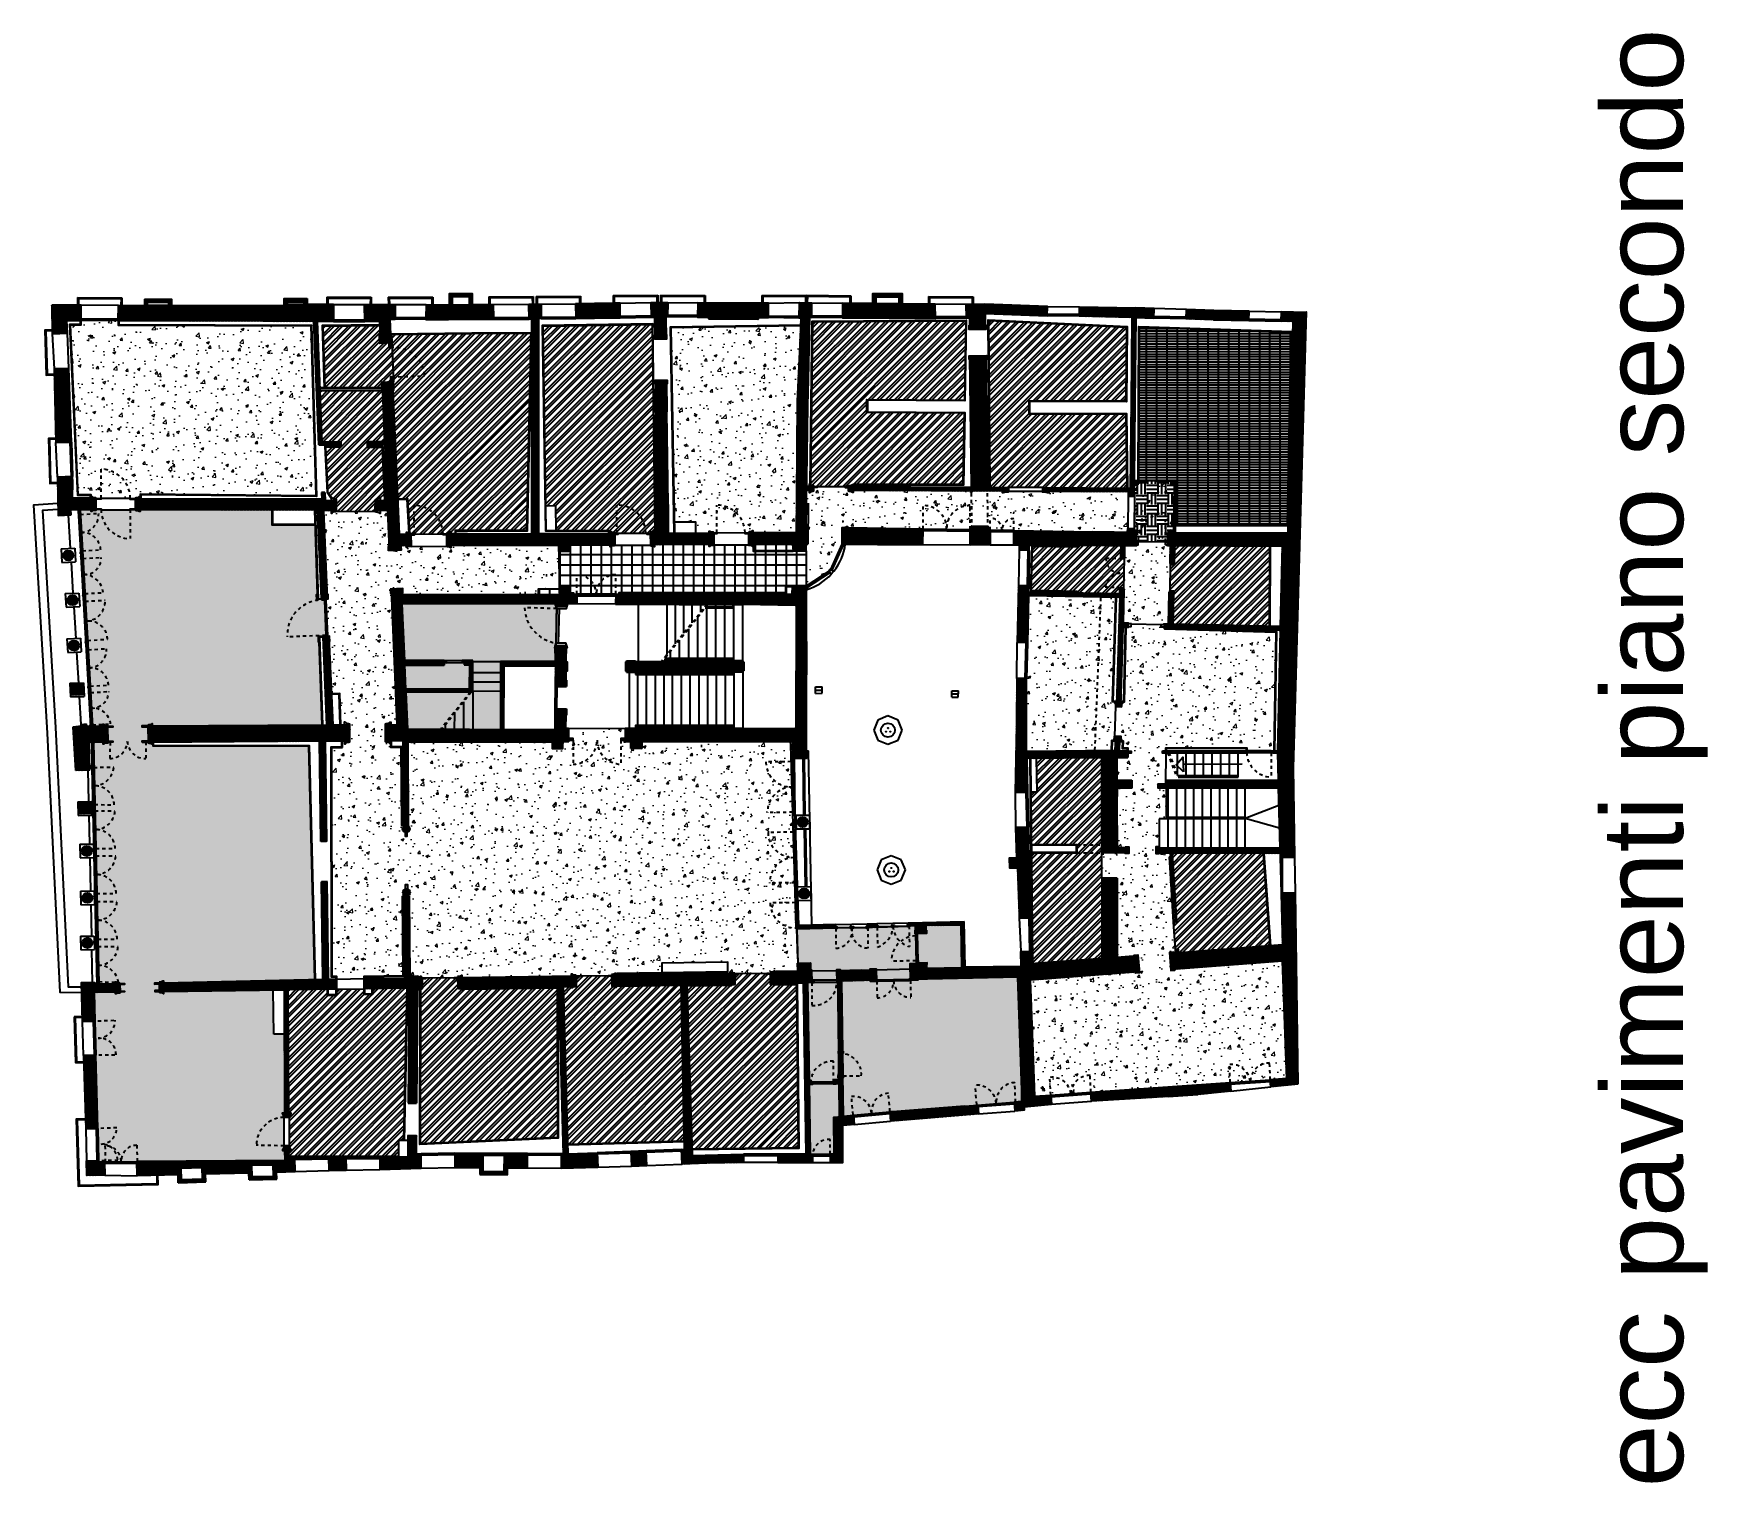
# Model space of a CAD drawing. Header units: millimetres. Extents: x -69 to 235, y 2 to 992.
# Drawn here: x 151.7 to 203.4, y 391.1 to 435.8 of the extents above; entities that cross this region are included whole.
import ezdxf

# ---------------------------------------------------------------- set-up
doc = ezdxf.new("R2010")
doc.units = ezdxf.units.MM
doc.header["$LTSCALE"] = 0.01
doc.linetypes.add('HIDDEN2', pattern=[4.7625, 3.175, -1.5875])
for name, color, linetype in [('ob_A_CONTROPARETI', 10, 'Continuous'), ('ob_A_linea_proiezione', 251, 'HIDDEN2'), ('ob_A_linea_v', 7, 'Continuous'), ('ob_A_linea_v2', 251, 'Continuous'), ('ob_A_muro', 1, 'Continuous'), ('ob_A_muro_r', 252, 'Continuous'), ('ob_A_pav moquette', 252, 'Continuous'), ('ob_A_pav piastrelle', 252, 'Continuous'), ('ob_A_rivestimento', 2, 'Continuous'), ('ob_A_serramento_vetro', 253, 'Continuous'), ('ob_A_Str_metallica', 5, 'Continuous'), ('ob_cornici corrette', 3, 'Continuous'), ('ob_grafica rossa', 12, 'Continuous'), ('ob_Q 1_50', 250, 'Continuous'), ('ob_retino chiaro', 254, 'Continuous'), ('ob_serramento_s', 3, 'Continuous')]:
    doc.layers.add(name, color=color, linetype=linetype)
doc.layers.add('ob_A_pav terrazzo', color=252, linetype='Continuous', lineweight=13)
doc.styles.add('m 1_50', font='arial.ttf', dxfattribs={"height": 0.125})
doc.styles.add('Testo L', font='arial.ttf', dxfattribs={"height": 2.5})
doc.dimstyles.new('m 1_50 cm', dxfattribs={"dimtxt": 0.1, "dimasz": 0.1, "dimexe": 0.05, "dimexo": 0.05, "dimgap": 0.1, "dimtad": 0, "dimdec": 1, "dimlfac": 100, "dimrnd": 1, "dimdsep": 46, "dimtxsty": 'm 1_50', "dimblk": 'ARCHTICK', "dimcen": 0.2, "dimadec": 0, "dimazin": 0, "dimtfac": 1, "dimtdec": 1, "dimtofl": 0, "dimtmove": 0, "dimatfit": 3, "dimldrblk": 'DOT', "dimfxl": 0.15, "dimfxlon": 1, "dimtolj": 1, "dimtzin": 0, "dimarcsym": 0})
pattern_1 = [(45, (0, -80), (-0.0224506403, 0.0224506403), [])]

msp = doc.modelspace()

# ---------------------------------------------------------------- texts
at = {"layer": 'ob_grafica rossa', "insert": (200.117, 390.9355), "char_height": 2.5, "attachment_point": 1, "rotation": 90, "style": 'Testo L'}
msp.add_mtext_dynamic_manual_height_columns('ecc pavimenti piano secondo ', width=62.752842, gutter_width=12.5, heights=[0], dxfattribs=at)

# ---------------------------------------------------------------- blocks, each defined once
blk = doc.blocks.new('ccc')
at = {"layer": 'ob_A_linea_proiezione'}
for points in [[(61.188, 5.738), (60.406, 5.738)], [(61.217, 4.174), (60.435, 4.174)], [(61.229, 3.56), (60.447, 3.56)], [(61.258, 1.997), (60.476, 1.997)], [(61.269, 1.383), (60.487, 1.383)], [(61.269, 1.383), (60.487, 1.383)]]:
    blk.add_lwpolyline(points, dxfattribs=at)
for centre, radius, start, end in [((61.187, 5.737), 0.781, 179.9655, 271.143), ((61.217, 4.174), 0.782, 91.0649, 180), ((61.228, 3.56), 0.781, 179.9655, 271.143), ((61.258, 1.997), 0.782, 91.0649, 180), ((61.268, 1.382), 0.781, 179.9655, 271.143)]:
    blk.add_arc(centre, radius, start, end, dxfattribs=at)
at = {"layer": 'ob_A_linea_v2'}
for p, q in [((61.284, 0.662), (61.179, 6.25)), ((61.368, 0.672), (61.242, 6.25))]:
    blk.add_line(p, q, dxfattribs=at)
at = {"layer": 'ob_serramento_s'}
for points in [[(61.238, 5.778), (61.238, 5.738), (61.188, 5.738), (61.187, 5.788), (61.202, 5.788)], [(61.227, 5.007), (61.213, 5.738)], [(61.228, 4.956), (61.228, 4.957)], [(61.242, 4.175), (61.229, 4.907)], [(61.269, 4.136), (61.267, 4.176), (61.217, 4.174), (61.218, 4.124), (61.234, 4.125)], [(61.278, 3.601), (61.279, 3.561), (61.229, 3.56), (61.228, 3.61), (61.243, 3.61)], [(61.267, 2.829), (61.254, 3.56)], [(61.268, 2.778), (61.268, 2.78)], [(61.283, 1.997), (61.269, 2.729)], [(61.309, 1.958), (61.308, 1.998), (61.258, 1.997), (61.259, 1.947), (61.275, 1.947)], [(61.319, 1.423), (61.319, 1.383), (61.269, 1.383), (61.268, 1.433), (61.283, 1.433)], [(61.297, 0.693), (61.294, 1.383)], [(61.334, 0.643), (61.334, 0.603), (61.284, 0.602), (61.283, 0.652), (61.298, 0.653)]]:
    blk.add_lwpolyline(points, dxfattribs=at)
for points in [[(61.251, 5.829), (61.253, 5.779), (61.203, 5.778), (61.201, 5.828)], [(61.253, 4.958), (61.252, 5.008), (61.202, 5.006), (61.203, 4.956)], [(61.253, 4.958), (61.254, 4.908), (61.204, 4.906), (61.203, 4.956)], [(61.285, 4.086), (61.284, 4.136), (61.234, 4.135), (61.235, 4.085)], [(61.292, 3.652), (61.293, 3.602), (61.243, 3.6), (61.242, 3.65)], [(61.293, 2.78), (61.292, 2.83), (61.242, 2.829), (61.243, 2.779)], [(61.293, 2.78), (61.294, 2.73), (61.244, 2.729), (61.243, 2.779)], [(61.326, 1.909), (61.325, 1.959), (61.274, 1.957), (61.276, 1.907)], [(61.332, 1.474), (61.334, 1.424), (61.284, 1.423), (61.282, 1.473)], [(61.347, 0.694), (61.349, 0.644), (61.299, 0.643), (61.297, 0.693)]]:
    blk.add_lwpolyline(points, close=True, dxfattribs=at)
blk = doc.blocks.new('A$C03CE5361')
at = {"layer": 'ob_cornici corrette'}
blk.add_lwpolyline([(-0.155, -0.115), (-0.155, 0), (0.155, 0), (0.155, -0.115), (0.235, -0.115), (0.235, -0.085), (0.226, -0.085), (0.19, -0.015), (0.19, 0.029), (0.181, 0.029), (0.181, 0.054), (-0.181, 0.054), (-0.181, 0.036), (-0.181, 0.029), (-0.19, 0.029), (-0.19, -0.015), (-0.226, -0.085), (-0.235, -0.085), (-0.235, -0.115), (-0.155, -0.115)], close=True, dxfattribs=at)
blk = doc.blocks.new('A$C73644D34')
at = {"layer": 'ob_cornici corrette'}
for points in [[(-0.027, 0), (0, 0), (0, 0.26), (-0.37, 0.26), (-0.37, 0), (-0.343, 0), (-0.343, 0.233), (-0.027, 0.233)], [(-0.054, 0.26), (-0.054, 0.415), (-0.084, 0.415), (-0.084, 0.26)]]:
    blk.add_lwpolyline(points, close=True, dxfattribs=at)
blk = doc.blocks.new('A$C2F806580')
at = {"layer": 'ob_cornici corrette'}
for points in [[(-0.096, 0.065), (0, 0.065), (0, -0.065), (-0.097, -0.065), (-0.097, -0.132), (-0.071, -0.132), (-0.071, -0.125), (-0.013, -0.094), (0.024, -0.094), (0.024, -0.087), (0.045, -0.087), (0.045, 0.087), (0.031, 0.087), (0.024, 0.087), (0.024, 0.094), (-0.013, 0.094), (-0.071, 0.125), (-0.071, 0.132), (-0.097, 0.132), (-0.096, 0.065)], [(1.067, 0.065), (0.97, 0.065), (0.97, -0.065), (1.067, -0.065), (1.067, -0.132), (1.042, -0.132), (1.042, -0.125), (0.983, -0.094), (0.946, -0.094), (0.946, -0.087), (0.925, -0.087), (0.925, 0.087), (0.94, 0.087), (0.946, 0.087), (0.946, 0.094), (0.983, 0.094), (1.042, 0.125), (1.042, 0.132), (1.067, 0.132), (1.067, 0.065)]]:
    blk.add_lwpolyline(points, close=True, dxfattribs=at)
blk = doc.blocks.new('A$C44A577F8')
at = {"layer": 'ob_cornici corrette'}
for points in [[(0.044, 0.18), (0.044, -0.18), (0.044, -0.18), (0.024, -0.18), (0.024, -0.187), (-0.025, -0.187), (-0.073, -0.207), (-0.073, -0.215), (-0.099, -0.215), (-0.099, -0.157), (0, -0.157), (0, 0.157), (-0.099, 0.157), (-0.099, 0.215), (-0.073, 0.215), (-0.073, 0.207), (-0.025, 0.187), (0.024, 0.187), (0.024, 0.18), (0.044, 0.18)], [(1.138, 0.18), (1.138, -0.18), (1.138, -0.18), (1.158, -0.18), (1.158, -0.187), (1.207, -0.187), (1.255, -0.207), (1.255, -0.215), (1.281, -0.215), (1.281, -0.157), (1.182, -0.157), (1.182, 0.157), (1.281, 0.157), (1.281, 0.215), (1.255, 0.215), (1.255, 0.207), (1.207, 0.187), (1.158, 0.187), (1.158, 0.18), (1.138, 0.18)]]:
    blk.add_lwpolyline(points, dxfattribs=at)
for points in [[(0.044, 0.157), (0.146, 0.157), (0.146, 0.127), (0.044, 0.127)], [(1.036, 0.157), (1.138, 0.157), (1.138, 0.127), (1.036, 0.127)]]:
    blk.add_lwpolyline(points, close=True, dxfattribs=at)
blk = doc.blocks.new('A$C76F2309E')
at = {"layer": 'ob_cornici corrette'}
for points in [[(0.043, 0.202), (0.045, -0.201), (0.045, -0.201), (0.025, -0.201), (0.025, -0.208), (-0.024, -0.208), (-0.072, -0.229), (-0.072, -0.237), (-0.098, -0.237), (-0.098, -0.179), (0.001, -0.179), (-0.001, 0.179), (-0.1, 0.178), (-0.1, 0.236), (-0.074, 0.236), (-0.074, 0.228), (-0.026, 0.209), (0.023, 0.209), (0.023, 0.202), (0.043, 0.202)], [(1.137, 0.206), (1.139, -0.197), (1.139, -0.197), (1.159, -0.197), (1.159, -0.204), (1.208, -0.204), (1.256, -0.223), (1.256, -0.231), (1.282, -0.231), (1.282, -0.174), (1.182, -0.174), (1.181, 0.183), (1.28, 0.184), (1.28, 0.242), (1.254, 0.242), (1.254, 0.234), (1.206, 0.213), (1.157, 0.213), (1.157, 0.206), (1.137, 0.206)]]:
    blk.add_lwpolyline(points, dxfattribs=at)
for points in [[(0.043, 0.179), (0.145, 0.179), (0.145, 0.149), (0.043, 0.149)], [(1.035, 0.183), (1.137, 0.183), (1.137, 0.153), (1.035, 0.153)]]:
    blk.add_lwpolyline(points, close=True, dxfattribs=at)
blk = doc.blocks.new('A$C4ED23E2F')
at = {"layer": 'ob_cornici corrette'}
for points in [[(0.044, 0.023), (0.044, -0.38), (0.044, -0.38), (0.024, -0.38), (0.024, -0.387), (-0.025, -0.387), (-0.073, -0.407), (-0.073, -0.415), (-0.099, -0.415), (-0.099, -0.357), (0, -0.357), (0, 0), (-0.099, 0), (-0.099, 0.058), (-0.073, 0.058), (-0.073, 0.05), (-0.025, 0.03), (0.024, 0.03), (0.024, 0.023), (0.044, 0.023)], [(1.118, 0.023), (1.118, -0.38), (1.118, -0.38), (1.138, -0.38), (1.138, -0.387), (1.187, -0.387), (1.235, -0.407), (1.235, -0.415), (1.261, -0.415), (1.261, -0.357), (1.162, -0.357), (1.162, 0), (1.261, 0), (1.261, 0.058), (1.235, 0.058), (1.235, 0.05), (1.187, 0.03), (1.138, 0.03), (1.138, 0.023), (1.118, 0.023)]]:
    blk.add_lwpolyline(points, dxfattribs=at)
for points in [[(0.044, 0), (0.146, 0), (0.146, -0.03), (0.044, -0.03)], [(1.016, 0), (1.118, 0), (1.118, -0.03), (1.016, -0.03)]]:
    blk.add_lwpolyline(points, close=True, dxfattribs=at)
blk = doc.blocks.new('A$C547E13D4')
at = {"layer": 'ob_cornici corrette'}
for points in [[(-0.192, 0), (-0.192, -0.04), (-0.156, -0.04), (-0.156, -0.037), (-0.06, -0.021), (-0.01, -0.021), (-0.01, -0.018), (0, -0.018), (0, 0)], [(0, 0), (-0.192, 0)]]:
    blk.add_lwpolyline(points, dxfattribs=at)
blk = doc.blocks.new('A$C670F466C')
at = {"layer": 'ob_cornici corrette'}
blk.add_lwpolyline([(-0.14, 0), (0, 0), (0, 0.02), (-0.02, 0.02), (-0.02, 0.06), (-0.12, 0.06), (-0.12, 0.02), (-0.14, 0.02), (-0.14, 0)], dxfattribs=at)
blk = doc.blocks.new('_ARCHTICK')
at = {"color": 0, "linetype": 'ByBlock', "const_width": 0.15}
blk.add_lwpolyline([(-0.5, -0.5), (0.5, 0.5)], dxfattribs=at)
blk = doc.blocks.new('*D65')
at = {"layer": 'Defpoints', "color": 0, "transparency": 16777216}
for p in [(167.859, 486.354), (167.859, 2.254), (171.672, 2.386)]:
    blk.add_point(p, dxfattribs=at)
at = {"layer": 'ob_Q 1_50', "color": 0, "lineweight": -2, "transparency": 16777216}
for p, q in [((167.859, 2.404), (167.859, 2.204)), ((167.859, 2.254), (169.539, 2.254)), ((171.672, 2.254), (169.991, 2.254)), ((171.672, 2.336), (171.672, 2.204))]:
    blk.add_line(p, q, dxfattribs=at)
at = {"layer": 'ob_Q 1_50', "color": 0, "lineweight": -2, "transparency": 16777216, "xscale": 0.1, "yscale": 0.1, "zscale": 0.1, "rotation": 180}
blk.add_blockref('_ARCHTICK', (167.859, 2.254), dxfattribs=at)
at = {"layer": 'ob_Q 1_50', "color": 0, "lineweight": -2, "transparency": 16777216, "xscale": 0.1, "yscale": 0.1, "zscale": 0.1}
blk.add_blockref('_ARCHTICK', (171.672, 2.254), dxfattribs=at)
at = {"layer": 'ob_Q 1_50', "color": 0, "transparency": 16777216, "insert": (169.765, 2.254), "char_height": 0.125, "attachment_point": 5, "style": 'm 1_50'}
blk.add_mtext('\\A1;381', dxfattribs=at)
blk = doc.blocks.new('_Dot')
at = {"color": 0, "linetype": 'ByBlock', "lineweight": -2}
blk.add_line((-0.5, 0), (-1, 0), dxfattribs=at)
at = {"color": 0, "linetype": 'ByBlock', "const_width": 0.5}
blk.add_lwpolyline([(-0.25, 0, 1), (0.25, 0, 1)], format="xyb", close=True, dxfattribs=at)

# ---------------------------------------------------------------- dimensions: what is measured, and where the dimension line sits
at = {"layer": 'ob_Q 1_50'}
dim = msp.add_linear_dim(base=(167.8592, 2.2539), p1=(171.6716, 2.3859), p2=(167.8592, 486.3541), dimstyle='m 1_50 cm', dxfattribs=at)
dim.commit()
dim.dimension.update_dxf_attribs({"geometry": '*D65', "text_midpoint": (169.7654, 2.2539)})

# ---------------------------------------------------------------- hatches: boundary and pattern name
at = {"layer": 'ob_A_muro_r'}
h = msp.add_hatch(dxfattribs=at)
h.set_pattern_fill('ANSI31', color=256, scale=0.01)
h.set_pattern_definition(pattern_1)
h.paths.add_polyline_path([(152.2776, 426.5502), (152.7447, 426.5729), (152.7299, 426.9626), (153.1675, 426.9597), (153.1711, 427.4415), (152.2611, 427.4401)])
h = msp.add_hatch(dxfattribs=at)
h.set_pattern_fill('ANSI31', color=256, scale=0.01)
h.set_pattern_definition(pattern_1)
h.paths.add_polyline_path([(152.3906, 423.2008), (152.8717, 423.2084), (152.7858, 425.4828), (152.3336, 425.4716)])
h.paths.add_polyline_path([(152.4606, 420.9424), (152.8625, 420.9652), (152.853, 421.1247), (153.5788, 421.1228), (153.5797, 421.4728), (152.9084, 421.4747), (152.9109, 421.9867), (152.9078, 422.1426), (152.4377, 422.1309)])
h.paths.add_polyline_path([(154.893, 421.4693), (154.892, 421.1193), (160.4691, 421.1042), (160.5879, 418.3752), (160.7678, 418.3796), (160.6494, 421.0984), (160.9997, 421.0975), (161.0005, 421.4075), (160.6988, 421.4083), (160.6916, 421.6495), (160.5916, 421.6489), (160.5991, 421.4541), (160.3238, 421.4548), (157.1965, 421.4632)])
h.paths.add_polyline_path([(162.8809, 422.837), (162.7845, 425.0419), (162.4688, 425.0282), (162.5475, 423.2193), (162.004, 423.2193), (162.0036, 423.1193), (162.5519, 423.1193), (162.5653, 422.821), (162.6248, 421.4397), (162.6265, 421.4032), (162.2954, 421.4041), (162.2945, 421.0941), (162.64, 421.0931), (162.6924, 419.8902), (163.0081, 419.904), (163.0034, 420.0102), (163.1546, 420.0108), (163.3091, 420.0114), (163.3077, 420.3689), (162.9879, 420.3676)])
h.paths.add_polyline_path([(166.7853, 420.0251), (167.9438, 420.0294), (167.9446, 419.8551), (168.1844, 419.8562), (168.1836, 420.0305), (168.2958, 420.0311), (169.6012, 420.0359), (169.5999, 420.3937), (168.1833, 420.3878), (167.2832, 420.3843), (167.2832, 427.0197), (167.3736, 427.0214), (167.3697, 427.4724), (166.9914, 427.472), (166.9997, 427.0086), (167.0828, 427.0086), (167.0826, 420.3835), (164.5886, 420.3739), (164.4901, 420.3738), (164.4888, 420.3738), (164.4909, 420.016), (164.6966, 420.0168)])
h = msp.add_hatch(dxfattribs=at)
h.set_pattern_fill('ANSI31', color=256, scale=0.01)
h.set_pattern_definition(pattern_1)
h.paths.add_polyline_path([(160.9599, 427.4549), (160.1476, 427.4543), (160.1476, 427.6407), (159.4411, 427.6407), (159.4411, 427.4304), (155.9644, 427.4304), (155.9644, 427.6272), (155.1223, 427.6272), (155.1223, 427.4304), (154.3202, 427.434), (154.3183, 426.9567), (155.3747, 426.9524), (158.7799, 426.9388), (160.3575, 426.9323), (160.5049, 423.1193), (160.6349, 423.1193), (161.1826, 423.1193), (161.1835, 423.2193), (160.601, 423.2193), (160.4577, 426.9312), (160.9627, 426.9334)])
h.paths.add_polyline_path([(159.5411, 427.5407), (160.0476, 427.5407), (160.0476, 427.4543), (159.5418, 427.4543)], flags=16)
h.paths.add_polyline_path([(155.8644, 427.4304), (155.2223, 427.4304), (155.2223, 427.5272), (155.8644, 427.5272)], flags=16)
h.paths.add_polyline_path([(162.8663, 427.4529), (161.9197, 427.4542), (161.9225, 426.9347), (162.3858, 426.9362), (162.4141, 426.2858), (162.7298, 426.2995), (162.6991, 427.0066), (162.8597, 427.0054)])
h = msp.add_hatch(dxfattribs=at)
h.set_pattern_fill('ANSI31', color=256, scale=0.01)
h.set_pattern_definition(pattern_1)
h.paths.add_polyline_path([(165.8914, 427.4562), (165.2426, 427.4542), (165.2448, 427.8009), (164.5383, 427.8003), (164.536, 427.4498), (163.8163, 427.4529), (163.8147, 426.9988), (164.5058, 426.9938), (165.8953, 427.0051)])
h.paths.add_polyline_path([(164.636, 427.4492), (164.6376, 427.7004), (165.1441, 427.7008), (165.1426, 427.4549)], flags=16)
h = msp.add_hatch(dxfattribs=at)
h.set_pattern_fill('ANSI31', color=256, scale=0.01)
h.set_pattern_definition(pattern_1)
h.paths.add_polyline_path([(169.8075, 427.4993), (169.6076, 427.4959), (168.4332, 427.4805), (168.4367, 427.0777), (168.4771, 427.0777), (168.4771, 427.0285), (169.6076, 427.0449), (169.8113, 427.0485)])
h.paths.add_polyline_path([(179.1587, 420.4924), (179.1587, 420.5065), (179.1591, 420.5226), (176.8542, 420.5578), (176.6539, 420.5607), (176.6542, 420.5422), (176.6496, 420.054), (177.7485, 420.0504), (179.1526, 420.0436)])
h.paths.add_polyline_path([(181.2267, 420.4912), (181.1621, 420.4921), (181.1607, 420.6119), (180.6652, 420.6194), (180.6667, 420.4997), (180.6132, 420.5005), (180.6127, 420.0375), (181.2262, 420.0358)])
h.paths.add_polyline_path([(185.7398, 420.4226), (184.3811, 420.4432), (181.9569, 420.4801), (181.9563, 420.4383), (181.9563, 420.3846), (181.9561, 420.0327), (182.1248, 420.032), (182.1218, 419.8773), (182.4365, 419.8767), (182.4329, 420.0299), (182.7016, 420.0288), (183.9115, 420.0237), (184.8949, 420.0196), (185.2595, 420.0181), (185.2525, 419.672), (185.3822, 419.6694), (185.3892, 420.0176), (185.7381, 420.0161)])
h.paths.add_polyline_path([(185.6685, 421.9235), (185.8168, 421.9226), (185.8183, 422.021), (185.6738, 422.0234), (185.699, 424.4305), (185.7266, 427.0557), (186.2838, 427.0397), (186.2936, 427.3336), (185.7112, 427.3531), (183.9904, 427.3809), (183.9886, 427.0957), (185.6066, 427.0589), (185.5791, 424.4359), (185.5514, 421.7905), (182.8454, 421.8045), (182.8454, 421.6845), (185.5007, 421.6707), (185.4995, 421.5549), (185.6623, 421.5532)])
h = msp.add_hatch(dxfattribs=at)
h.set_pattern_fill('ANSI31', color=256, scale=0.01)
h.set_pattern_definition(pattern_1)
h.paths.add_polyline_path([(171.2753, 427.5144), (170.7573, 427.5148), (170.7663, 427.0635), (170.8832, 427.0671), (170.8872, 426.7036), (170.8904, 426.4177), (171.2284, 426.4214), (171.2211, 427.0812), (171.2732, 427.0804)])
h.paths.add_polyline_path([(174.3908, 427.5021), (173.5049, 427.4951), (172.2019, 427.5057), (172.1998, 427.0652), (172.5377, 427.0598), (172.5385, 427.0101), (174.0632, 426.9996), (174.0623, 427.0492), (174.3906, 427.0522)])
h.paths.add_polyline_path([(175.7267, 427.5119), (175.3427, 427.5171), (175.3344, 427.0373), (175.3827, 427.0375), (175.3625, 426.4286), (175.2767, 424.4759), (175.2482, 421.482), (175.2389, 420.4153), (173.8125, 420.4097), (173.8139, 420.0523), (174.0189, 420.0531), (175.1266, 420.0574), (175.1471, 419.8459), (175.5503, 419.8472), (175.5499, 420.0586), (175.6025, 420.0584), (175.6046, 420.5766), (175.5467, 420.5775), (175.5969, 424.3439), (175.6183, 425.1462), (175.6597, 427.0619), (175.7206, 427.0585)])
h.paths.add_polyline_path([(171.2534, 424.139), (171.2428, 425.1042), (170.9048, 425.1006), (170.9095, 424.6775), (170.9219, 423.5433), (170.9565, 420.399), (170.7816, 420.3979), (170.783, 420.0405), (172.6521, 420.0478), (172.6507, 420.4052), (171.2945, 420.3999), (171.2848, 421.2833)])
h.paths.add_polyline_path([(179.5362, 427.4734), (178.509, 427.4782), (178.509, 427.7953), (177.6101, 427.7953), (177.6082, 427.49), (176.6708, 427.4991), (176.6679, 427.0445), (179.5422, 427.0291)])
h.paths.add_polyline_path([(177.7082, 427.4894), (177.7095, 427.6953), (178.409, 427.6953), (178.409, 427.4803)], flags=16)
h.paths.add_polyline_path([(182.9954, 427.3972), (181.064, 427.4627), (180.4808, 427.4668), (180.4895, 427.0398), (180.5889, 427.0409), (180.5928, 426.7147), (181.0881, 426.7206), (181.0827, 427.1765), (182.9915, 427.1071)])
h.paths.add_polyline_path([(181.1143, 424.5163), (181.0983, 425.861), (180.603, 425.8551), (180.651, 421.8159), (176.9051, 421.8353), (176.9044, 421.7153), (181.1728, 421.6932), (181.7921, 421.69), (181.7927, 421.81), (181.1464, 421.8133)])
h = msp.add_hatch(dxfattribs=at)
h.set_pattern_fill('ANSI32', color=256, scale=0.02)
h.paths.add_polyline_path([(170.7933, 426.8378), (167.4231, 426.7852), (167.5069, 421.2353), (167.8232, 421.2393), (167.8307, 420.483), (169.4641, 420.4779), (169.4647, 420.3928), (169.5007, 420.3929), (169.5005, 420.4509), (169.5263, 420.451), (169.5263, 420.443), (169.5747, 420.4232), (169.6436, 420.4235), (169.6437, 420.3935), (169.7457, 420.3939), (170.6357, 420.3974), (170.7377, 420.3978), (170.7376, 420.4208), (170.7576, 420.4208), (170.7576, 420.4278), (170.8065, 420.428), (170.8547, 420.4482), (170.8547, 420.4562), (170.8805, 420.4563)])
h.paths.add_polyline_path([(167.0472, 426.5746), (165.2337, 426.5595), (162.7466, 426.535), (162.758, 426.2737), (162.8084, 425.07), (162.8103, 425.0701), (162.8216, 424.8103), (162.9471, 421.4566), (163.2406, 421.4694), (163.3059, 420.3989), (163.3515, 420.399), (163.3516, 420.369), (163.4536, 420.3694), (164.3436, 420.3729), (164.4456, 420.3733), (164.4455, 420.3963), (164.4655, 420.3964), (164.4655, 420.4034), (164.5144, 420.4036), (164.5626, 420.4237), (164.5626, 420.4317), (164.5884, 420.4318), (164.5886, 420.3739), (164.7105, 420.3743), (164.7105, 420.4762), (166.9214, 420.4766)])
h = msp.add_hatch(dxfattribs=at)
h.set_pattern_fill('ANSI32', color=256, scale=0.02)
h.paths.add_polyline_path([(185.4213, 424.069), (182.4193, 424.0829), (182.4204, 424.4829), (185.4162, 424.4698), (185.4402, 426.7562), (181.1833, 426.9653), (181.229, 421.8129), (181.7927, 421.81), (182.8454, 421.8045), (185.45, 421.791)])
h.paths.add_polyline_path([(180.4257, 424.1045), (177.4246, 424.1226), (177.4264, 424.5226), (180.4323, 424.5044), (180.4728, 426.9562), (175.7554, 426.9243), (175.6966, 421.8872), (175.7284, 421.8706), (175.7651, 421.8704), (175.7651, 421.8631), (175.7861, 421.863), (175.786, 421.8411), (175.888, 421.8406), (176.758, 421.8406), (176.758, 421.8361), (176.86, 421.8356), (176.8601, 421.8574), (176.8811, 421.8573), (176.8811, 421.8646), (176.9178, 421.8644), (176.9768, 421.8946), (176.9768, 421.9018), (177.002, 421.9017), (180.3894, 421.9024)])
h = msp.add_hatch(dxfattribs=at)
h.set_pattern_fill('ANSI31', color=256, scale=0.01)
h.set_pattern_definition(pattern_1)
h.paths.add_polyline_path([(190.9848, 427.2267), (190.5902, 427.218), (190.2179, 427.2262), (190.2084, 426.941), (190.5839, 426.9327), (190.4295, 420.403), (186.9349, 420.4176), (186.9599, 422.0031), (186.8182, 422.0054), (186.8166, 421.9069), (186.9078, 421.9055), (186.8842, 420.4178), (186.6999, 420.4185), (186.6982, 420.0121), (186.781, 420.0118), (186.7705, 419.4901), (186.9205, 419.4871), (186.931, 420.0111), (190.2386, 419.9977), (190.1848, 417.5198), (186.8819, 417.5889), (186.9018, 418.5573), (186.7518, 418.5603), (186.732, 417.5942), (186.6146, 417.5967), (186.6116, 417.4722), (190.1821, 417.3952), (190.1015, 413.6784), (189.95, 413.6781), (189.95, 413.6127), (190.1084, 413.6129), (190.1288, 412.7702), (186.6444, 412.7691), (186.644, 412.6426), (186.3999, 412.6426), (186.3999, 412.5287), (190.1311, 412.5329), (190.176, 410.683), (186.3549, 410.6938), (186.3544, 410.5203), (190.1803, 410.5093), (190.1832, 410.387), (190.6252, 410.3948), (190.5866, 413.1501)])
h = msp.add_hatch(dxfattribs=at)
h.set_pattern_fill('ANSI31', color=256, scale=0.01)
h.set_pattern_definition(pattern_1)
h.paths.add_polyline_path([(189.2218, 427.2482), (188.1323, 427.2723), (187.2894, 427.3004), (187.2798, 427.0113), (188.1248, 426.987), (189.2122, 426.9627)])
h = msp.add_hatch(dxfattribs=at)
h.set_pattern_fill('ANSI32', color=256, scale=0.02)
h.paths.add_polyline_path([(162.7559, 426.2737), (162.704, 426.2714), (162.7108, 426.1161), (162.6808, 426.1148), (162.6741, 426.2701), (162.3883, 426.2577), (162.377, 426.5174), (162.3831, 426.8059), (160.6331, 426.7885), (160.6895, 424.8867), (162.4477, 424.8926), (162.4407, 425.054), (162.7264, 425.0664), (162.7197, 425.2218), (162.7496, 425.2231), (162.7564, 425.0677), (162.8084, 425.07)])
h.paths.add_polyline_path([(162.4792, 424.7899), (160.5405, 424.7862), (160.601, 423.2193), (161.1835, 423.2193), (161.1826, 423.1193), (161.1812, 423.0551), (160.7163, 423.0542), (160.7794, 421.6652), (160.9042, 421.4873), (160.9157, 421.4873), (160.9157, 421.4787), (160.9856, 421.4422), (161.0543, 421.442), (161.0533, 421.0713), (162.2408, 421.0682), (162.2417, 421.4302), (162.2667, 421.4301), (162.2668, 421.4388), (162.3105, 421.4387), (162.3806, 421.4748), (162.3806, 421.4834), (162.4106, 421.4833), (162.4104, 421.4037), (162.539, 421.4034), (162.464, 423.055), (162.0032, 423.0567), (162.0036, 423.1193), (162.004, 423.2193), (162.5475, 423.2193)])
h = msp.add_hatch(dxfattribs=at)
h.set_pattern_fill('ANSI31', color=256, scale=0.01)
h.set_pattern_definition(pattern_1)
h.paths.add_polyline_path([(175.7409, 421.8414), (175.5636, 421.8423), (175.562, 421.7223), (175.7402, 421.7214)])
h = msp.add_hatch(dxfattribs=at)
h.set_pattern_fill('EARTH', color=256, scale=0.05)
h.paths.add_polyline_path([(186.9078, 421.9055), (186.8166, 421.9069), (186.8182, 422.0054), (185.8183, 422.0214), (185.8168, 421.9226), (185.6728, 421.925), (185.67, 421.6583), (185.685, 421.6582), (185.6837, 421.538), (185.6733, 420.5433), (185.672, 420.4236), (185.7398, 420.4226), (185.7387, 420.1561), (185.7587, 420.156), (185.7586, 420.136), (185.7986, 420.1359), (186.6387, 420.1324), (186.6787, 420.1322), (186.6787, 420.1522), (186.6987, 420.1521), (186.6999, 420.4185), (186.8842, 420.4178)])
h = msp.add_hatch(dxfattribs=at)
h.set_pattern_fill('EARTH', color=256, scale=0.05)
h.paths.add_polyline_path([(160.6876, 418.3563), (160.4451, 418.3445), (160.4381, 418.5064), (160.458, 418.5073), (160.3847, 420.6474), (159.0698, 420.6474), (159.0698, 421.108), (154.9912, 421.119), (154.991, 421.061), (154.9652, 421.0612), (154.9652, 421.0691), (154.9169, 421.0892), (154.8481, 421.0894), (154.8481, 421.1194), (154.6862, 421.1196), (153.7862, 421.1225), (153.6227, 421.1227), (153.6226, 421.0997), (153.6026, 421.0997), (153.6026, 421.0927), (153.5537, 421.0929), (153.5053, 421.073), (153.5053, 421.065), (153.4795, 421.0651), (153.4796, 421.1231), (153.1447, 421.124), (153.4876, 415.045), (153.4876, 415.045), (153.4904, 414.9951), (153.5218, 414.4381), (153.8448, 414.4397), (153.8445, 414.4977), (153.8703, 414.4978), (153.8703, 414.4899), (153.9188, 414.4701), (153.9876, 414.4704), (153.9878, 414.4404), (154.1454, 414.4414), (154.1455, 414.4114), (153.9879, 414.4104), (153.9901, 413.9704), (154.1488, 413.9714), (154.149, 413.9414), (153.9903, 413.9404), (153.9904, 413.9174), (153.9704, 413.9173), (153.9704, 413.9103), (153.9215, 413.9101), (153.8733, 413.8899), (153.8734, 413.8819), (153.8475, 413.8817), (153.8472, 413.9397), (153.555, 413.9383), (153.7046, 407.0533), (153.7059, 407.0033), (153.7057, 407.0033), (153.717, 406.4825), (154.2258, 406.4905), (154.2251, 406.5485), (154.2509, 406.5488), (154.251, 406.5408), (154.2996, 406.5214), (154.3685, 406.5223), (154.3689, 406.4923), (154.5089, 406.4941), (154.5092, 406.4641), (154.3693, 406.4623), (154.3719, 406.2584), (154.5119, 406.2602), (154.5123, 406.2302), (154.3723, 406.2284), (154.3726, 406.2054), (154.3526, 406.2051), (154.3527, 406.1981), (154.3038, 406.1975), (154.2557, 406.1768), (154.2558, 406.1688), (154.23, 406.1685), (154.2293, 406.2261), (153.5682, 406.2178), (153.5921, 405.3294), (153.6207, 404.2838), (153.6829, 402.0166), (153.7095, 401.0262), (153.7116, 400.9838), (153.8889, 400.9838), (154.8883, 400.9912), (159.4534, 401.0223), (159.4525, 401.3377), (159.3856, 401.3374), (159.3856, 401.3626), (159.3928, 401.3626), (159.4231, 401.4215), (159.4229, 401.4792), (159.4302, 401.4792), (159.4272, 402.3802), (159.4199, 402.3802), (159.4198, 402.4169), (159.3891, 402.4756), (159.3819, 402.4756), (159.3818, 402.5008), (159.4486, 402.5009), (159.44, 404.9283), (159.1131, 404.9258), (159.0944, 406.2896), (155.7252, 406.2457), (155.7259, 406.1878), (155.7001, 406.1875), (155.7, 406.1955), (155.6514, 406.2149), (155.5826, 406.214), (155.5822, 406.244), (155.4422, 406.2422), (155.4418, 406.2722), (155.5818, 406.274), (155.5792, 406.478), (155.4392, 406.4762), (155.4388, 406.5061), (155.5788, 406.508), (155.5785, 406.531), (155.5985, 406.5312), (155.5984, 406.5382), (155.6473, 406.5388), (155.6953, 406.5595), (155.6952, 406.5674), (155.721, 406.5678), (155.7218, 406.5098), (160.3705, 406.6184), (160.1887, 413.8179), (155.3787, 413.8296), (155.3785, 413.8893), (155.3528, 413.8892), (155.3527, 413.8972), (155.3043, 413.9169), (155.2354, 413.9166), (155.2353, 413.9466), (155.049, 413.9454), (155.0488, 413.9754), (155.2351, 413.9766), (155.233, 414.4166), (155.0455, 414.4154), (155.0454, 414.4454), (155.2328, 414.4466), (155.2327, 414.4696), (155.2527, 414.4697), (155.2527, 414.4767), (155.3016, 414.4769), (155.3498, 414.4972), (155.3497, 414.5051), (155.3756, 414.5053), (155.3759, 414.4473), (160.5978, 414.4735), (160.5099, 417.0413), (160.4899, 417.0405), (160.4829, 417.2024), (160.7337, 417.2119), (160.7321, 417.2397)])
h = msp.add_hatch(dxfattribs=at)
h.set_pattern_fill('ANSI31', color=256, scale=0.01)
h.set_pattern_definition(pattern_1)
h.paths.add_polyline_path([(185.6581, 420.5284), (185.4888, 420.5302), (185.4876, 420.4242), (185.657, 420.4232)])
h = msp.add_hatch(dxfattribs=at)
h.set_pattern_fill('ANSI31', color=256, scale=0.01)
h.set_pattern_definition(pattern_1)
edge = h.paths.add_edge_path()
edge.add_arc((152.7719, 419.7099), 0.1547, 0, 360)
edge = h.paths.add_edge_path()
edge.add_arc((152.9029, 418.3268), 0.1547, 0, 360)
edge = h.paths.add_edge_path()
edge.add_arc((152.9508, 416.9285), 0.1547, 0, 360)
h.paths.add_polyline_path([(153.2181, 415.7166), (152.858, 415.7094), (152.863, 415.3961), (153.2254, 415.4013)])
h.paths.add_polyline_path([(153.9439, 414.4402), (153.3354, 414.4372), (153.3245, 414.5108), (153.1745, 414.4942), (153.1742, 414.4444), (152.9239, 414.4187), (153.0041, 413.065), (153.4367, 413.081), (153.4161, 413.9376), (153.9464, 413.9402)])
h = msp.add_hatch(dxfattribs=at)
h.set_pattern_fill('AR-B88', color=256, scale=0.1)
h.paths.add_polyline_path([(175.5503, 419.8472), (175.1471, 419.8459), (173.913, 419.8422), (173.913, 419.9951), (173.8874, 419.995), (173.8874, 420.003), (173.839, 420.0228), (173.7901, 420.0226), (173.7701, 420.0295), (172.6961, 420.0295), (172.6961, 420.0253), (172.6761, 420.0252), (172.6761, 420.0182), (172.6272, 420.0181), (172.579, 419.9979), (172.579, 419.9899), (172.5532, 419.9898), (172.553, 420.0474), (170.8821, 420.0409), (170.8824, 419.9833), (170.8565, 419.9832), (170.8565, 419.9912), (170.8081, 420.011), (170.7592, 420.0108), (170.7392, 420.0177), (169.6452, 420.0135), (169.6252, 420.0134), (169.6252, 420.0064), (169.5764, 420.0062), (169.5281, 419.986), (169.5281, 419.978), (169.5023, 419.9779), (169.5021, 420.0355), (168.2958, 420.0311), (168.2086, 420.0306), (168.2095, 419.8313), (167.9197, 419.83), (167.9246, 418.7495), (168.2144, 418.7508), (168.2153, 418.5514), (168.3671, 418.5515), (168.3671, 418.512), (168.4671, 418.5121), (168.4671, 419.1138, -0.4140828), (169.0689, 418.5123), (169.6707, 418.5126), (169.6707, 418.5212), (169.6706, 418.5126), (169.7709, 418.5126), (169.7709, 418.5521), (174.9127, 418.5545), (174.9126, 418.7575), (175.1249, 418.7575), (175.5526, 418.7575)])
h.paths.add_polyline_path([(168.4671, 419.1138), (168.4671, 418.5121), (169.0689, 418.5123, 0.4140828)], flags=17)
h.paths.add_polyline_path([(169.6707, 419.1144, 0.4143412), (169.0689, 418.5123), (169.6706, 418.5126), (169.6707, 418.5212)], flags=16)
h = msp.add_hatch(dxfattribs=at)
h.set_pattern_fill('ANSI32', color=256, scale=0.02)
h.paths.add_polyline_path([(185.361, 419.6098), (185.2713, 419.6116), (185.2721, 419.6516), (185.2521, 419.652), (185.2525, 419.672), (185.2595, 420.0181), (184.8949, 420.0196), (183.9315, 420.0237), (183.9311, 419.9718), (182.5321, 419.9917), (182.4897, 418.635), (183.9001, 418.6073), (183.8989, 418.547), (185.2293, 418.5208), (185.2323, 418.6688), (185.2523, 418.6684), (185.2532, 418.7084), (185.3429, 418.7066)])
h = msp.add_hatch(dxfattribs=at)
h.set_pattern_fill('ANSI32', color=256, scale=0.02)
h.paths.add_polyline_path([(189.8501, 419.999), (186.931, 420.0111), (186.9205, 419.4871), (186.9201, 419.4671), (186.9001, 419.4675), (186.8993, 419.4275), (186.7893, 419.4297), (186.773, 418.6199), (186.883, 418.6177), (186.8822, 418.5777), (186.9022, 418.5773), (186.9018, 418.5573), (186.8819, 417.5889), (189.8426, 417.5269)])
h = msp.add_hatch(dxfattribs=at)
h.set_pattern_fill('ANSI31', color=256, scale=0.01)
h.set_pattern_definition(pattern_1)
h.paths.add_polyline_path([(168.4671, 418.5121), (168.1905, 418.5119), (168.1895, 418.7257), (167.9498, 418.7246), (167.9508, 418.5118), (163.0691, 418.5019), (163.0626, 418.6507), (162.7469, 418.637), (162.7533, 418.4907), (162.9275, 414.4847), (162.6148, 414.4831), (162.6173, 413.9831), (163.1028, 413.9855), (163.1218, 411.3753), (163.2785, 411.3768), (163.2597, 413.9513), (167.7097, 413.9521), (167.7099, 413.7501), (168.0425, 413.7501), (168.0425, 413.8987), (168.0425, 413.9521), (168.2225, 413.9522), (168.2225, 414.0521), (168.2225, 414.367), (168.1348, 414.3663), (168.1373, 414.7796), (168.1528, 414.7796), (168.1528, 414.973), (167.7896, 414.9772), (167.7896, 414.3227), (166.2105, 414.3288), (166.2166, 416.2871), (167.8079, 416.2926), (167.7992, 415.6607), (168.1528, 415.6613), (168.1528, 415.8532), (168.1382, 415.8533), (168.1437, 416.1406), (168.17, 416.1406), (168.17, 416.4253), (168.1449, 416.4253), (168.1467, 416.9311), (167.8023, 416.9311), (167.8092, 416.4388), (166.1173, 416.4301), (166.1105, 414.3292), (165.1587, 414.3321), (163.2501, 414.3402), (163.2001, 415.4904), (165.262, 415.4825), (165.2647, 416.4704), (164.9907, 416.4693), (164.9907, 416.3273), (165.1643, 416.3279), (165.1622, 415.5828), (163.1957, 415.5908), (163.1639, 416.3216), (164.3743, 416.3252), (164.3743, 416.4669), (163.1578, 416.4628), (163.0801, 418.2128), (167.8464, 418.2266), (167.8456, 418.139), (168.1707, 418.139), (168.1725, 418.2301), (168.4671, 418.2278)])
h = msp.add_hatch(dxfattribs=at)
h.set_pattern_fill('ANSI31', color=256, scale=0.01)
h.set_pattern_definition(pattern_1)
h.paths.add_polyline_path([(185.4749, 417.4966), (185.3386, 417.4995), (185.2644, 415.0807), (185.124, 415.085), (185.2007, 417.5879), (185.2262, 418.4176), (182.4134, 418.4762), (182.3776, 417.0157), (182.0659, 417.019), (182.0994, 418.7732), (182.4176, 418.7708), (182.4158, 418.5762), (185.2293, 418.5208), (185.2319, 418.6488), (185.3616, 418.6462), (185.3411, 417.6246), (185.4788, 417.6218)])
h.paths.add_polyline_path([(175.5582, 416.0257), (175.5539, 418.1035), (175.5526, 418.7575), (175.1249, 418.7575), (175.1198, 418.515), (174.2627, 418.5146), (172.9466, 418.514), (171.9358, 418.5136), (170.2793, 418.5129), (169.6707, 418.5126), (169.6682, 418.218), (173.5986, 418.186), (173.5986, 418.1873), (173.5986, 418.2005), (175.238, 418.178), (175.238, 416.4202), (175.238, 416.1412), (175.238, 414.3844), (175.2181, 414.3843), (175.2181, 414.3722), (173.5981, 414.3659), (173.5981, 414.3803), (169.9642, 414.3716), (169.9643, 414.0524), (169.9643, 413.9525), (170.1401, 413.9525), (170.1401, 413.8988), (170.1401, 413.7501), (170.4727, 413.7501), (170.4731, 413.9526), (175.1824, 413.9534), (175.1875, 413.4433), (175.5635, 413.4486)])
h.paths.add_polyline_path([(173.626, 416.4202), (173.5981, 416.4202), (173.5982, 416.4555), (173.3191, 416.4562), (173.3191, 416.4373), (170.2836, 416.4388), (170.2836, 416.4568), (170.0008, 416.4562), (170.0008, 416.4383), (170.0008, 416.4249), (169.9729, 416.1395), (170.0008, 416.1395), (170.0008, 416.1082), (170.2836, 416.1075), (170.2836, 416.122), (173.3122, 416.1234), (173.3122, 416.1069), (173.5981, 416.1075), (173.5981, 416.1412), (173.626, 416.1412)], flags=17)
h.paths.add_polyline_path([(182.4073, 411.3237), (182.0128, 411.3108), (182.0442, 410.3578), (181.8184, 410.3578), (181.825, 410.0676), (182.0679, 410.0676), (182.119, 408.6687), (182.125, 408.5167), (182.4699, 408.5243)])
h.paths.add_polyline_path([(185.7641, 407.3429), (185.1497, 407.2962), (185.1467, 409.7462), (184.6715, 409.7498), (184.6715, 407.2603), (182.4981, 407.0961), (182.4955, 407.4856), (182.1744, 407.4773), (182.1869, 407.0222), (180.458, 406.9929), (180.4267, 408.4093), (178.7086, 408.3661), (178.7126, 408.2662), (178.9207, 408.2711), (178.9236, 408.086), (179.2422, 408.0924), (179.2393, 408.2792), (180.3291, 408.2964), (180.358, 406.9907), (179.2683, 406.9693), (179.2653, 407.1036), (178.8065, 407.0944), (178.817, 406.6199), (182.0789, 406.6925), (182.2046, 403.2029), (182.21, 402.8497), (181.9718, 402.8302), (181.9912, 402.5549), (182.2799, 402.578), (182.2741, 402.6878), (183.1214, 402.762), (183.101, 403.041), (182.601, 403.0171), (182.4687, 406.5961), (185.8015, 406.848)])
h.paths.add_polyline_path([(190.6392, 409.3005), (190.2099, 409.2874), (190.2489, 407.6816), (186.7974, 407.4207), (186.8352, 406.9261), (190.2432, 407.1836), (190.3707, 403.555), (189.8753, 403.5209), (189.8899, 403.2998), (190.7235, 403.3877)])
h = msp.add_hatch(dxfattribs=at)
h.set_pattern_fill('ANSI31', color=256, scale=0.01)
h.set_pattern_definition(pattern_1)
h.paths.add_polyline_path([(161.4074, 414.4771), (160.9378, 414.4748), (160.8194, 417.1951), (160.6395, 417.1907), (160.7578, 414.4743), (155.2767, 414.4468), (155.2792, 413.9468), (157.8964, 413.9598), (159.2481, 413.9665), (160.5295, 413.9728), (160.5705, 410.8758), (160.7465, 410.8785), (160.7056, 413.9738), (161.4099, 413.9772)])
h = msp.add_hatch(dxfattribs=at)
h.set_pattern_fill('ANSI31', color=256, scale=0.01)
h.set_pattern_definition(pattern_1)
h.paths.add_polyline_path([(189.15, 413.6768), (186.6475, 413.6727), (186.6475, 413.6113), (189.15, 413.6114)])
h.paths.add_polyline_path([(185.4812, 413.6708), (185.2211, 413.6704), (185.2338, 414.0834), (185.0934, 414.0877), (185.0812, 413.6895), (182.3542, 413.6544), (182.3529, 415.9066), (182.0512, 415.9098), (182.0373, 414.463), (182.003, 412.3894), (182.383, 412.3846), (182.3592, 413.4355), (184.6715, 413.4637), (184.6715, 410.5248), (185.4944, 410.5225), (185.4949, 410.6962), (185.1456, 410.6972), (185.1456, 411.3719), (185.1456, 412.2619), (185.1456, 412.5273), (185.6056, 412.5278), (185.6056, 412.77), (185.1456, 412.7699), (185.1456, 413.4732), (185.4812, 413.4732)])
h = msp.add_hatch(dxfattribs=at)
h.set_pattern_fill('ANSI32', color=256, scale=0.02)
h.paths.add_polyline_path([(184.6715, 413.4637), (182.65, 413.439), (182.6736, 412.3993), (182.4825, 412.395), (182.4993, 410.7808), (183.9115, 410.7768), (183.9108, 410.5269), (182.5019, 410.5309), (182.5376, 407.099), (184.6715, 407.2603), (184.6715, 409.7498), (184.6715, 410.5248)])
h.paths.add_polyline_path([(189.6576, 410.5108), (186.8539, 410.5189), (186.9919, 408.3959), (186.8804, 408.3887), (186.9357, 407.539), (187.0472, 407.5462), (187.0541, 407.4401), (189.8582, 407.652)])
h = msp.add_hatch(dxfattribs=at)
h.set_pattern_fill('ANSI31', color=256, scale=0.01)
h.set_pattern_definition(pattern_1)
h.paths.add_polyline_path([(153.105, 411.7334), (153.4674, 411.7387), (153.4602, 412.054), (153.1, 412.0467)])
edge = h.paths.add_edge_path()
edge.add_arc((153.345, 410.582), 0.1547, 0, 360)
edge = h.paths.add_edge_path()
edge.add_arc((153.3626, 409.1355), 0.1547, 0, 360)
edge = h.paths.add_edge_path()
edge.add_arc((153.3652, 407.7429), 0.1547, 0, 360)
h.paths.add_polyline_path([(153.2139, 405.3144), (153.1827, 406.5209), (153.5842, 406.5291), (153.5842, 406.4804), (153.8539, 406.484), (154.325, 406.4918), (154.3284, 406.2278), (153.5682, 406.2178), (153.5921, 405.3294)])
h.paths.add_polyline_path([(153.6207, 404.2846), (153.248, 404.2698), (153.3127, 402.0185), (153.6829, 402.0166)])
h = msp.add_hatch(dxfattribs=at)
h.set_pattern_fill('ANSI31', color=256, scale=0.01)
h.set_pattern_definition(pattern_1)
h.paths.add_polyline_path([(163.3134, 411.2634, 1), (163.0884, 411.2634, 1)])
h = msp.add_hatch(dxfattribs=at)
h.set_pattern_fill('ANSI31', color=256, scale=0.01)
h.set_pattern_definition(pattern_1)
h.paths.add_polyline_path([(175.6421, 409.2695, 1), (175.3327, 409.2695, 1)])
h.paths.add_polyline_path([(175.2864, 411.4758, 1), (175.5958, 411.4758, 1)])
h = msp.add_hatch(dxfattribs=at)
h.set_pattern_fill('ANSI31', color=256, scale=0.01)
h.set_pattern_definition(pattern_1)
h.paths.add_polyline_path([(161.0442, 406.6279), (160.8027, 406.6268), (160.7629, 409.6368), (160.5869, 409.6341), (160.6267, 406.6244), (155.6226, 406.5085), (155.6261, 406.2457), (159.4352, 406.294), (159.4489, 402.4044), (159.5791, 402.4048), (159.5653, 406.2957), (161.0442, 406.3158)])
h = msp.add_hatch(dxfattribs=at)
h.set_pattern_fill('ANSI31', color=256, scale=0.01)
h.set_pattern_definition(pattern_1)
h.paths.add_polyline_path([(163.3277, 409.3024, 1), (163.1027, 409.3024, 1)])
h = msp.add_hatch(dxfattribs=at)
h.set_pattern_fill('ANSI31', color=256, scale=0.01)
h.set_pattern_definition(pattern_1)
h.paths.add_polyline_path([(163.6511, 406.6653), (163.5519, 406.664), (163.3128, 406.6608), (163.2944, 409.1889), (163.1377, 409.1896), (163.1561, 406.6588), (161.9242, 406.642), (161.9242, 406.327), (163.2925, 406.3462), (163.2657, 402.7955), (163.5262, 402.7935), (163.5497, 406.3497), (163.6553, 406.3512)])
h = msp.add_hatch(dxfattribs=at)
h.set_pattern_fill('ANSI31', color=256, scale=0.01)
h.set_pattern_definition(pattern_1)
h.paths.add_polyline_path([(177.7345, 408.3419), (177.4387, 408.3345), (177.4406, 408.2193), (177.738, 408.2268)])
h.paths.add_polyline_path([(176.4646, 408.3105), (175.3074, 408.2818), (175.31, 408.209), (175.2634, 408.2085), (175.264, 408.1797), (176.4662, 408.2103)])
h = msp.add_hatch(dxfattribs=at)
h.set_pattern_fill('ANSI31', color=256, scale=0.01)
h.set_pattern_definition(pattern_1)
h.paths.add_polyline_path([(173.2991, 406.7959), (169.5861, 406.7457), (169.5903, 406.4315), (171.6893, 406.4599), (171.7968, 401.3659), (171.7029, 401.3626), (171.7252, 400.9148), (172.4764, 400.9486), (173.6154, 400.963), (173.6151, 401.2253), (172.0285, 401.185), (171.8653, 406.4623), (173.3034, 406.4818)])
h.paths.add_polyline_path([(170.6133, 401.3235), (170.136, 401.3064), (170.1586, 400.8552), (170.6361, 400.8677)])
h.paths.add_polyline_path([(166.9499, 401.242), (164.7041, 401.2528), (164.7076, 400.8096), (165.4799, 400.8062), (165.4781, 400.5967), (166.328, 400.5893), (166.3299, 400.8026), (166.9462, 400.7999)])
h.paths.add_polyline_path([(166.2289, 400.6902), (165.5789, 400.6958), (165.5832, 401.1877), (166.2332, 401.182)], flags=16)
h.paths.add_polyline_path([(163.6631, 401.2335), (163.5171, 401.2253), (163.5185, 401.7921), (163.2576, 401.7944), (163.2536, 401.1347), (162.3853, 401.136), (162.3888, 400.7489), (163.6677, 400.7892)])
h = msp.add_hatch(dxfattribs=at)
h.set_pattern_fill('ANSI32', color=256, scale=0.02)
h.paths.add_polyline_path([(167.8592, 406.3541), (164.9369, 406.3145), (164.9369, 406.3109), (164.9111, 406.3106), (164.911, 406.3185), (164.8624, 406.3379), (164.7935, 406.337), (164.7893, 406.6507), (164.6873, 406.6494), (164.6869, 406.6794), (163.797, 406.6673), (163.7974, 406.6373), (163.6954, 406.6359), (163.6995, 406.3292), (163.6795, 406.3289), (163.6796, 406.3219), (163.6533, 406.3215), (163.6485, 401.539), (167.874, 401.7341)])
h.paths.add_polyline_path([(171.69, 406.427), (169.6898, 406.4041), (169.6902, 406.3752), (169.6644, 406.3749), (169.6643, 406.3829), (169.6157, 406.4022), (169.5468, 406.4013), (169.5426, 406.7151), (169.4406, 406.7137), (169.4402, 406.7437), (168.5503, 406.7316), (168.5507, 406.7017), (168.4487, 406.7003), (168.4528, 406.3935), (168.4328, 406.3932), (168.4329, 406.3862), (168.3841, 406.3856), (168.336, 406.3649), (168.3361, 406.3569), (168.3103, 406.3566), (168.3099, 406.3883), (168.0498, 406.3853), (168.1835, 401.5311), (171.7912, 401.6305)])
h.paths.add_polyline_path([(175.2482, 406.4583), (174.5849, 406.4494), (174.585, 406.4415), (174.5591, 406.4411), (174.559, 406.4491), (174.5104, 406.4685), (174.4416, 406.4676), (174.4373, 406.7813), (174.3353, 406.7799), (174.3349, 406.8099), (173.445, 406.7979), (173.4454, 406.7679), (173.3434, 406.7665), (173.3476, 406.4597), (173.3276, 406.4595), (173.3277, 406.4525), (173.2788, 406.4518), (173.2308, 406.4312), (173.2309, 406.4232), (173.205, 406.4228), (171.8669, 406.4126), (172.0225, 401.3784), (175.3032, 401.4176)])
h = msp.add_hatch(dxfattribs=at)
h.set_pattern_fill('ANSI31', color=256, scale=0.01)
h.set_pattern_definition(pattern_1)
h.paths.add_polyline_path([(168.4044, 406.7297), (164.8328, 406.6813), (164.837, 406.3672), (167.9047, 406.4087), (168.0471, 401.2394), (167.991, 401.2377), (167.986, 400.7906), (169.1189, 400.8237), (169.099, 401.2192), (169.0965, 401.2687), (168.1916, 401.2367), (168.0491, 406.4106), (168.4087, 406.4155)])
h = msp.add_hatch(dxfattribs=at)
h.set_pattern_fill('ANSI31', color=256, scale=0.01)
h.set_pattern_definition(pattern_1)
edge = h.paths.add_edge_path()
edge.add_line((175.6897, 406.8666), (175.6848, 407.0041))
edge.add_line((175.6848, 407.0041), (175.6575, 407.0028))
edge.add_line((175.6575, 407.0028), (175.6491, 407.1041))
edge.add_line((175.6491, 407.1041), (175.2878, 407.0922))
edge.add_line((175.2878, 407.0922), (175.2736, 406.8227))
edge.add_line((175.2736, 406.8227), (174.4808, 406.8118))
edge.add_line((174.4808, 406.8118), (174.4851, 406.4976))
edge.add_line((174.4851, 406.4976), (175.4582, 406.511))
edge.add_line((175.4582, 406.511), (175.5403, 401.226))
edge.add_line((175.5403, 401.226), (174.793, 401.2257))
edge.add_line((174.793, 401.2257), (174.6752, 401.2257))
edge.add_line((174.6752, 401.2257), (174.6752, 400.9636))
edge.add_line((174.6752, 400.9636), (174.7529, 400.9624))
edge.add_arc((174.7529, 401.2624), 0.3, 270, 270.02555)
edge.add_line((174.7531, 400.9624), (175.746, 400.9628))
edge.add_line((175.746, 400.9628), (175.7458, 401.2262))
edge.add_line((175.7458, 401.2262), (175.6736, 401.226))
edge.add_line((175.6736, 401.226), (175.6449, 403.3991))
edge.add_line((175.6449, 403.3991), (175.6689, 403.4991))
edge.add_line((175.6689, 403.4991), (175.6433, 403.4991))
edge.add_line((175.6433, 403.4991), (175.5942, 406.5477))
edge.add_line((175.5942, 406.5477), (175.6952, 406.5499))
edge.add_line((175.6952, 406.5499), (175.6897, 406.8666))
h = msp.add_hatch(dxfattribs=at)
h.set_pattern_fill('ANSI31', color=256, scale=0.01)
h.set_pattern_definition(pattern_1)
h.paths.add_polyline_path([(177.6826, 406.5958), (176.643, 406.5668), (176.6813, 403.6594), (176.6979, 402.3943), (177.0118, 402.4229), (177.0361, 402.1416), (176.6794, 402.1082), (176.6794, 402.0915), (176.6816, 401.302), (176.6825, 400.9632), (176.2933, 400.9631), (176.2932, 401.2257), (176.4133, 401.2273), (176.3984, 402.3668), (176.5779, 402.3782), (176.5645, 403.3995), (176.4096, 403.3995), (176.4081, 403.5161), (176.5517, 403.5162), (176.5515, 404.359), (176.5191, 406.8825), (177.2678, 406.8988), (177.6734, 406.916)])
h = msp.add_hatch(dxfattribs=at)
h.set_pattern_fill('ANSI32', color=256, scale=0.02)
h.paths.add_polyline_path([(163.2342, 406.3454), (162.1642, 406.3303), (162.1642, 406.1511), (161.9042, 406.1475), (161.9042, 406.3267), (161.0642, 406.3161), (161.0642, 406.1362), (160.7642, 406.1321), (160.7642, 406.312), (159.5653, 406.2958), (159.5788, 402.5015), (159.6457, 402.5017), (159.6457, 402.4765), (159.6385, 402.4765), (159.6082, 402.4175), (159.6084, 402.3598), (159.6041, 402.3598), (159.6041, 401.4798), (159.6041, 401.4588), (159.6114, 401.4588), (159.6115, 401.4221), (159.6422, 401.3634), (159.6494, 401.3634), (159.6495, 401.3382), (159.5827, 401.338), (159.5838, 401.1576), (162.9811, 401.1719), (162.9753, 401.6532), (163.1353, 401.6547)])
h = msp.add_hatch(dxfattribs=at)
h.set_pattern_fill('ANSI31', color=256, scale=0.01)
h.set_pattern_definition(pattern_1)
h.paths.add_polyline_path([(188.6599, 403.1699), (188.6418, 403.3862), (188.6376, 403.4357), (188.5987, 403.433), (184.3767, 403.1422), (184.3368, 403.139), (184.3405, 403.0891), (184.3571, 402.8629), (186.7253, 403.0036), (187.6407, 403.0622)])
h = msp.add_hatch(dxfattribs=at)
h.set_pattern_fill('ANSI31', color=256, scale=0.01)
h.set_pattern_definition(pattern_1)
h.paths.add_polyline_path([(180.8528, 402.7392), (180.4504, 402.7065), (178.2132, 402.5337), (178.1287, 402.526), (178.152, 402.2417), (178.7932, 402.2933), (180.8736, 402.4629)])
h = msp.add_hatch(dxfattribs=at)
h.set_pattern_fill('ANSI31', color=256, scale=0.01)
h.set_pattern_definition(pattern_1)
h.paths.add_polyline_path([(153.8889, 400.9838), (153.7116, 400.9838), (153.7095, 401.0262), (153.3317, 401.0195), (153.3445, 400.5635), (153.898, 400.5741)])
h = msp.add_hatch(dxfattribs=at)
h.set_pattern_fill('ANSI31', color=256, scale=0.01)
h.set_pattern_definition(pattern_1)
h.paths.add_polyline_path([(159.7667, 401.1086), (159.5841, 401.1155), (159.5828, 401.4346), (159.4517, 401.4342), (159.4534, 401.0223), (154.8883, 400.9912), (154.8985, 400.5592), (156.1613, 400.5916), (156.1685, 400.3417), (157.0181, 400.3659), (157.011, 400.614), (158.3508, 400.6492), (158.3571, 400.4271), (159.2067, 400.4513), (159.2005, 400.6716), (159.7745, 400.6867)])
h.paths.add_polyline_path([(158.4442, 400.8798), (159.094, 400.8983), (159.1039, 400.5484), (158.4542, 400.5299)], flags=16)
h.paths.add_polyline_path([(156.9053, 400.8129), (156.9153, 400.463), (156.2656, 400.4445), (156.2556, 400.7943)], flags=16)
h.paths.add_polyline_path([(161.3358, 401.1339), (160.8159, 401.1285), (160.8253, 400.7173), (161.3464, 400.7282)])
at = {"layer": 'ob_A_pav moquette'}
h = msp.add_hatch(dxfattribs=at)
h.set_pattern_fill('GRATE', color=256, scale=0.1)
h.paths.add_polyline_path([(190.5249, 426.6063), (185.8369, 426.7571), (185.8183, 422.0214), (186.8182, 422.0054), (186.9599, 422.0031), (186.9385, 420.646), (190.4028, 420.6438)])
at = {"layer": 'ob_A_pav piastrelle'}
h = msp.add_hatch(dxfattribs=at)
h.set_pattern_fill('ANSI37', color=256, scale=0.1, angle=45)
h.paths.add_polyline_path([(169.6702, 418.4626), (168.4671, 418.4621), (168.4671, 418.5121), (168.1905, 418.5119), (168.1895, 418.7257), (167.9498, 418.7246), (167.9508, 418.5118), (167.2828, 418.5105), (167.2828, 418.6755), (167.925, 418.6755), (167.9246, 418.7495), (167.9197, 419.83), (167.9188, 420.0293), (167.9438, 420.0294), (167.9446, 419.8551), (168.1844, 419.8562), (168.1836, 420.0305), (168.2958, 420.0311), (169.6012, 420.0359), (169.5999, 420.3933), (169.5007, 420.3929), (169.5005, 420.4509), (169.5263, 420.451), (169.5263, 420.443), (169.5747, 420.4232), (169.6436, 420.4235), (169.6437, 420.3935), (169.7457, 420.3939), (169.7458, 420.3639), (169.6438, 420.3635), (169.6452, 420.0135), (170.7392, 420.0177), (170.7378, 420.3678), (170.6358, 420.3674), (170.6357, 420.3974), (170.7377, 420.3978), (170.7376, 420.4278), (170.8065, 420.428), (170.8547, 420.4482), (170.8547, 420.4562), (170.8805, 420.4563), (170.8808, 420.3983), (170.7816, 420.3979), (170.783, 420.0405), (172.6521, 420.0478), (172.6507, 420.4052), (172.5516, 420.4048), (172.5513, 420.4628), (172.5772, 420.4629), (172.5772, 420.4549), (172.6256, 420.4351), (172.6945, 420.4354), (172.6946, 420.4054), (172.7966, 420.4058), (172.7967, 420.3758), (172.6947, 420.3754), (172.6961, 420.0295), (173.7701, 420.0295), (173.7687, 420.3795), (173.6667, 420.3792), (173.6666, 420.4092), (173.7686, 420.4095), (173.7685, 420.4395), (173.8374, 420.4398), (173.8856, 420.46), (173.8856, 420.4679), (173.9114, 420.4681), (173.9116, 420.4101), (173.8125, 420.4097), (173.8139, 420.0523), (173.913, 420.0527), (175.1266, 420.0574), (175.1471, 419.8459), (175.5503, 419.8472), (175.5526, 418.7575), (175.1249, 418.7575), (175.1198, 418.515), (169.6706, 418.5126)])
h.paths.add_polyline_path([(168.3671, 418.5515), (168.3671, 418.512), (168.3471, 418.512), (168.2153, 418.5317), (168.2153, 418.5514)], flags=16)
at = {"layer": 'ob_A_pav terrazzo'}
h = msp.add_hatch(dxfattribs=at)
h.set_pattern_fill('AR-CONC', color=256, scale=0.005)
h.paths.add_polyline_path([(160.2593, 426.7983), (154.3183, 426.8229), (154.3183, 426.9566), (153.1675, 426.9601), (153.1675, 426.9597), (153.1675, 426.8276), (152.8393, 426.829), (153.0833, 421.5847), (153.4807, 421.5847), (153.4807, 421.5311), (153.5066, 421.5309), (153.5065, 421.523), (153.5548, 421.5029), (153.6237, 421.5027), (153.6236, 421.4727), (153.7863, 421.4725), (154.6863, 421.4696), (154.8491, 421.4694), (154.8491, 421.4924), (154.8691, 421.4924), (154.8692, 421.4994), (154.918, 421.4992), (154.9664, 421.5191), (154.9664, 421.5271), (154.9923, 421.527), (154.9923, 421.597), (160.4106, 421.5505)])
h = msp.add_hatch(dxfattribs=at)
h.set_pattern_fill('AR-CONC', color=256, scale=0.005)
h.paths.add_polyline_path([(175.2767, 424.4759), (175.3625, 426.4286), (175.3752, 426.8111), (171.379, 426.7473), (171.491, 420.7342), (172.1444, 420.7358), (172.1452, 420.4032), (172.5516, 420.4048), (172.5513, 420.4628), (172.5772, 420.4629), (172.5772, 420.4549), (172.6256, 420.4351), (172.6945, 420.4354), (172.6946, 420.4054), (172.7967, 420.4058), (173.6666, 420.4144), (173.6666, 420.4092), (173.7686, 420.4095), (173.7685, 420.4325), (173.7885, 420.4326), (173.7885, 420.4396), (173.8374, 420.4398), (173.8856, 420.46), (173.8856, 420.4679), (173.9114, 420.4681), (173.9116, 420.4101), (175.2389, 420.4153), (175.2482, 421.482)])
h = msp.add_hatch(dxfattribs=at)
h.set_pattern_fill('AR-CONC', color=256, scale=0.005)
h.paths.add_polyline_path([(185.4844, 421.5401), (185.4857, 421.6708), (183.0372, 421.6835), (183.037, 421.6433), (183.0017, 421.6435), (183.0017, 421.6468), (182.9053, 421.6628), (182.8453, 421.6631), (182.8454, 421.6845), (182.8454, 421.69), (181.7921, 421.69), (181.792, 421.6715), (181.782, 421.6716), (181.7819, 421.6686), (181.7319, 421.6689), (181.6354, 421.6539), (181.6354, 421.6506), (181.6001, 421.6508), (181.6003, 421.691), (177.0011, 421.7148), (177.0007, 421.648), (176.9755, 421.6481), (176.9755, 421.6554), (176.9169, 421.6862), (176.8802, 421.6864), (176.8802, 421.6936), (176.8592, 421.6937), (176.8598, 421.8056), (176.7578, 421.8061), (176.758, 421.8406), (175.888, 421.8406), (175.8878, 421.8106), (175.7858, 421.8111), (175.7852, 421.6993), (175.7642, 421.6994), (175.7642, 421.6921), (175.7275, 421.6923), (175.6685, 421.6622), (175.6685, 421.6549), (175.6433, 421.655), (175.6436, 421.7219), (175.562, 421.7223), (175.5473, 420.6165), (175.5821, 420.6165), (175.5821, 420.6065), (175.6047, 420.6011), (175.6025, 420.0584), (175.5499, 420.0586), (175.5503, 419.8472), (175.5526, 418.7575), (176.2582, 419.2247), (176.2986, 419.2716), (176.6496, 420.054), (176.6542, 420.5422), (176.6538, 420.5667), (176.6639, 420.5667), (176.6639, 420.5717), (176.7139, 420.5717), (176.7939, 420.5907), (176.7939, 420.6007), (176.8289, 420.6007), (176.8289, 420.5582), (176.8542, 420.5578), (179.1591, 420.5226), (180.6132, 420.5005), (180.6667, 420.4997), (180.6652, 420.6194), (181.1607, 420.6119), (181.1621, 420.4921), (181.2267, 420.4912), (181.9569, 420.4801), (184.3811, 420.4432), (185.4727, 420.4266), (185.4739, 420.5454)])
h = msp.add_hatch(dxfattribs=at)
h.set_pattern_fill('AR-CONC', color=256, scale=0.005)
h.paths.add_polyline_path([(186.7893, 419.4297), (186.7901, 419.4697), (186.7701, 419.4701), (186.7705, 419.4901), (186.781, 420.0118), (186.6982, 420.0121), (186.6999, 420.4185), (186.8842, 420.4178), (186.9078, 421.9055), (186.8166, 421.9069), (186.8182, 422.0054), (185.8183, 422.0214), (185.8168, 421.9226), (185.6728, 421.925), (185.67, 421.6583), (185.685, 421.6582), (185.6837, 421.538), (185.6733, 420.5433), (185.672, 420.4236), (185.7398, 420.4226), (185.7381, 420.0161), (185.3892, 420.0176), (185.3822, 419.6694), (185.3818, 419.6494), (185.3618, 419.6498), (185.361, 419.6098), (185.3429, 418.7066), (185.342, 418.6666), (185.362, 418.6662), (185.3616, 418.6462), (185.2319, 418.6488), (185.2293, 418.5208), (182.4158, 418.5762), (182.4176, 418.7708), (182.0994, 418.7732), (182.0659, 417.019), (182.3776, 417.0157), (182.4134, 418.4762), (185.2262, 418.4176), (185.124, 415.085), (185.2644, 415.0807), (185.2674, 415.1798), (185.3386, 417.4995), (185.4749, 417.4966), (185.4788, 417.6207), (185.4991, 417.62), (185.4985, 417.5997), (185.5872, 417.5969), (186.505, 417.579), (186.5938, 417.5768), (186.5943, 417.5972), (186.6146, 417.5967), (186.732, 417.5942), (186.7518, 418.5574), (186.7522, 418.5803), (186.773, 418.6199)])
h = msp.add_hatch(dxfattribs=at)
h.set_pattern_fill('AR-CONC', color=256, scale=0.005)
h.paths.add_polyline_path([(175.1756, 410.3831), (175.1782, 410.3832), (175.1782, 410.3838, -0.4202458), (174.3727, 411.1556), (175.1795, 411.165), (175.2017, 410.4346), (175.2246, 410.4354), (175.2151, 411.2068), (175.1684, 411.2052), (175.1667, 411.2551), (175.2145, 411.2568), (175.2091, 411.6915), (175.1549, 411.6893), (175.1533, 411.7293), (175.1375, 411.7286), (175.1359, 411.7785), (174.3541, 411.7694, -0.407814), (175.1097, 412.56), (175.1123, 412.5601), (175.1123, 412.5607, -0.4202451), (174.3067, 413.3325), (175.0886, 413.3416), (175.0872, 413.3916), (175.1021, 413.392), (175.1007, 413.4321), (175.1507, 413.4338), (175.1363, 413.8542), (175.1329, 413.9534), (170.4733, 413.9526), (170.4727, 413.7501), (170.1401, 413.7501), (170.1401, 413.8988), (170.1401, 413.9525), (169.9643, 413.9525), (169.9643, 414.0024), (169.8334, 414.0024), (169.8334, 413.2653, -0.412979), (169.0934, 414.0021, -0.412979), (168.3534, 413.2653), (168.3534, 414.0021), (168.2225, 414.0021), (168.2225, 413.9522), (168.0425, 413.9521), (168.0425, 413.8987), (168.0425, 413.7501), (167.7099, 413.7501), (167.7093, 413.9521), (163.2597, 413.9513), (163.2785, 411.3764), (163.2001, 411.3759, -0.4163459), (163.3134, 411.2634, -0.3351639), (163.2317, 411.1552), (163.2326, 411.0417), (163.1726, 411.0412), (163.1717, 411.1547, -0.3392149), (163.0884, 411.2634, -0.4120844), (163.2001, 411.3759), (163.1218, 411.3753), (163.0713, 411.3749), (163.0506, 413.7747), (162.7333, 413.7748), (162.7326, 413.9041), (162.7026, 413.904), (162.7026, 413.9126), (162.6324, 413.9486), (162.5637, 413.9482), (162.5609, 414.5089), (162.5782, 414.509), (162.5859, 414.5103), (162.5859, 414.5176), (162.6296, 414.5179), (162.6994, 414.5545), (162.6994, 414.5631), (162.7294, 414.5633), (162.7296, 414.4837), (162.9275, 414.4847), (162.751, 418.5421), (162.7161, 418.5406), (162.7104, 418.6704), (163.096, 418.6872), (163.1017, 418.5573), (163.0667, 418.5558), (163.0691, 418.5019), (167.2828, 418.5105), (167.2828, 418.6755), (167.925, 418.6755), (167.9246, 418.7495), (167.9197, 419.83), (167.9188, 420.0293), (166.7853, 420.0251), (164.59, 420.0164), (164.5902, 419.9588), (164.5644, 419.9587), (164.5644, 419.9667), (164.516, 419.9865), (164.4471, 419.9862), (164.4471, 419.9932), (163.3331, 419.9889), (163.3331, 419.9819), (163.2842, 419.9817), (163.236, 419.9615), (163.236, 419.9535), (163.2102, 419.9534), (163.21, 420.011), (163.0385, 420.0104), (163.0446, 419.8705), (162.6589, 419.8537), (162.6533, 419.9836), (162.6882, 419.9851), (162.64, 421.0931), (162.4094, 421.0937), (162.4093, 421.0142), (162.3793, 421.0143), (162.3794, 421.0229), (162.3095, 421.0594), (162.2408, 421.0595), (162.2408, 421.0682), (161.0533, 421.0713), (161.0283, 421.0714), (161.0283, 421.0628), (160.9846, 421.0629), (160.9145, 421.0268), (160.9145, 421.0182), (160.8845, 421.0182), (160.8847, 421.0978), (160.6494, 421.0984), (160.7616, 418.5222), (160.7816, 418.5231), (160.7886, 418.3612), (160.725, 418.3581), (160.726, 418.3302), (160.7696, 417.2411), (160.7707, 417.2133), (160.8385, 417.2159), (160.8455, 417.054), (160.9035, 415.4345), (161.1508, 415.4441), (161.1881, 414.4761), (161.2926, 414.4766), (161.292, 414.5562), (161.322, 414.5563), (161.322, 414.5477), (161.3922, 414.5117), (161.4609, 414.5121), (161.4637, 413.9514), (161.4387, 413.9513), (161.4387, 413.9426), (161.395, 413.9424), (161.3252, 413.9058), (161.3252, 413.8972), (161.2953, 413.897), (161.2949, 413.9766), (161.2402, 413.9764), (161.2412, 413.7761), (160.9058, 413.7764), (160.914, 406.7058), (161.0642, 406.7079), (161.0642, 406.6284), (161.9041, 406.6416), (161.9041, 406.7192), (163.1141, 406.7356), (163.0926, 409.189), (163.1377, 409.1894), (163.216, 409.1899, -0.4163459), (163.1027, 409.3024, -0.3350524), (163.1844, 409.4106), (163.1834, 409.5513), (163.2434, 409.5513), (163.2444, 409.4111, -0.3392149), (163.3277, 409.3024, -0.4120844), (163.216, 409.1899), (163.2944, 409.1905), (163.3124, 406.7118), (163.551, 406.7146), (163.5513, 406.7147), (163.5512, 406.722), (163.577, 406.7223), (163.5771, 406.7143), (163.6257, 406.695), (163.6946, 406.6959), (163.695, 406.6659), (163.797, 406.6673), (164.6869, 406.6794), (164.7889, 406.6807), (164.7886, 406.7037), (164.8086, 406.704), (164.8085, 406.711), (164.8573, 406.7117), (164.9054, 406.7323), (164.9053, 406.7403), (164.9311, 406.7407), (164.9319, 406.6827), (168.3053, 406.7283), (168.3045, 406.7863), (168.3303, 406.7866), (168.3304, 406.7787), (168.379, 406.7593), (168.4479, 406.7603), (168.4483, 406.7303), (168.5503, 406.7316), (169.4402, 406.7437), (169.5422, 406.7451), (169.5419, 406.7681), (169.5619, 406.7683), (169.5618, 406.7753), (169.6106, 406.776), (169.6587, 406.7967), (169.6586, 406.8046), (169.6844, 406.805), (169.6852, 406.747), (169.7203, 406.7475), (169.719, 406.8032), (171.0945, 406.8223), (171.0904, 407.1229), (173.1323, 407.1506), (173.1364, 406.8506), (173.1369, 406.7937), (173.2, 406.7946), (173.1992, 406.8526), (173.225, 406.8529), (173.2252, 406.8449), (173.2737, 406.8256), (173.3426, 406.8265), (173.343, 406.7965), (173.445, 406.7979), (174.3349, 406.8099), (174.4369, 406.8113), (174.4366, 406.8343), (174.4566, 406.8346), (174.4565, 406.8416), (174.5054, 406.8423), (174.5534, 406.8629), (174.5533, 406.8709), (174.5792, 406.8713), (174.5799, 406.8133), (174.6231, 406.8138), (174.6223, 406.8731), (175.2767, 406.8823), (175.283, 407.0017), (175.2732, 407.0022), (175.274, 407.1159), (175.2887, 407.1162), (175.264, 408.1801), (175.2634, 408.2077, -0.4275244), (174.4386, 408.9786), (175.2425, 408.988), (175.242, 409.0285), (175.2344, 409.0282), (175.2326, 409.0782), (175.2414, 409.0785), (175.236, 409.513), (175.2209, 409.5124), (175.2192, 409.5524), (175.2034, 409.5516), (175.2019, 409.6016), (174.42, 409.5925, -0.407814)])
h.paths.add_polyline_path([(175.2219, 408.9878), (174.4386, 408.9786, 0.4204555), (175.2447, 408.2069), (175.2433, 408.258), (175.2442, 408.258)], flags=17)
h.paths.add_polyline_path([(175.1807, 410.3338), (175.1797, 410.3338), (175.1782, 410.3832, 0.4087808), (174.42, 409.5925), (175.2019, 409.6016), (175.2031, 409.6017)], flags=17)
h.paths.add_polyline_path([(174.3727, 411.1556, 0.4202458), (175.1782, 410.3838), (175.1767, 410.4337), (175.1545, 411.1647)], flags=17)
h.paths.add_polyline_path([(175.1141, 412.5107), (175.1138, 412.5107), (175.1123, 412.5601, 0.4087801), (174.3541, 411.7694), (175.1359, 411.7785), (175.1365, 411.7786)], flags=17)
h.paths.add_polyline_path([(174.3067, 413.3325, 0.4202451), (175.1123, 412.5607), (175.1107, 412.6107), (175.0886, 413.3416)], flags=17)
h = msp.add_hatch(dxfattribs=at)
h.set_pattern_fill('AR-CONC', color=256, scale=0.005)
h.paths.add_polyline_path([(185.1002, 415.0619), (185.0932, 415.0621), (185.0947, 415.1109), (185.0762, 415.1598), (185.0683, 415.1601), (185.01, 415.1877), (185.1091, 418.42), (182.4134, 418.4762), (182.3776, 417.0157), (182.3504, 415.9066), (182.3529, 415.9066), (182.3542, 413.6544), (184.964, 413.688), (184.9733, 413.9922), (185.0324, 413.9904), (185.0332, 414.0162), (185.0412, 414.016), (185.0626, 414.0637), (185.0647, 414.1325), (185.0717, 414.1323)])
h = msp.add_hatch(dxfattribs=at)
h.set_pattern_fill('AR-CONC', color=256, scale=0.005)
h.paths.add_polyline_path([(190.0512, 417.3423), (186.6112, 417.447), (186.6116, 417.4722), (186.5912, 417.4727), (186.5917, 417.493), (186.503, 417.4952), (186.505, 417.579), (185.5872, 417.5969), (185.5846, 417.5131), (185.4959, 417.5159), (185.4952, 417.4955), (185.4749, 417.4962), (185.4745, 417.4816), (185.4162, 417.4839), (185.3617, 415.1769), (185.325, 415.1781), (185.3242, 415.1522), (185.3162, 415.1525), (185.2948, 415.1048), (185.2926, 415.0359), (185.0996, 415.0419), (185.0717, 414.1323), (185.2578, 414.1266), (185.2571, 414.1066), (185.2641, 414.1064), (185.2626, 414.0575), (185.2812, 414.0086), (185.2891, 414.0084), (185.2884, 413.9826), (185.3335, 413.9813), (185.3284, 413.7676), (185.4812, 413.7679), (185.4812, 413.6708), (185.5843, 413.671), (185.5844, 413.6055), (185.4812, 413.6054), (185.4812, 413.4732), (185.1456, 413.4732), (185.1456, 412.7699), (185.6056, 412.77), (185.6056, 412.5278), (185.1456, 412.5273), (185.1456, 412.2619), (185.1456, 411.3719), (185.1456, 410.6972), (185.3999, 410.6964), (185.3999, 410.7114), (185.5099, 410.7111), (185.5094, 410.5074), (185.3994, 410.5077), (184.6715, 410.5248), (184.6715, 409.7498), (185.1467, 409.7462), (185.1497, 407.2962), (185.6752, 407.3359), (185.673, 407.3659), (185.7916, 407.3747), (185.8336, 406.8207), (185.7121, 406.8112), (185.7099, 406.8411), (182.4687, 406.5961), (182.601, 403.0171), (183.101, 403.041), (184.3368, 403.1395), (188.6376, 403.4357), (189.8754, 403.5209), (190.3707, 403.555), (190.2432, 407.1836), (186.9268, 406.933), (186.9291, 406.9032), (186.8075, 406.8943), (186.7654, 407.4483), (186.884, 407.4574), (186.8863, 407.4275), (186.9427, 407.4317), (186.9357, 407.539), (186.8804, 408.3887), (186.7493, 410.4044), (186.7931, 410.4073), (186.7859, 410.5191), (186.4494, 410.5201), (186.4494, 410.5048), (186.3394, 410.5051), (186.3399, 410.7088), (186.4499, 410.7085), (186.4499, 411.5718), (186.6649, 411.5718), (186.6649, 412.529), (186.3999, 412.5287), (186.3999, 412.6426), (186.644, 412.6426), (186.6474, 413.6073), (186.5444, 413.6071), (186.5443, 413.6725), (186.6475, 413.6727), (186.6473, 413.7698), (189.1499, 413.7739), (189.15, 413.6768), (189.9036, 413.6776), (189.95, 413.6781), (189.9817, 413.6782)])
h = msp.add_hatch(dxfattribs=at)
h.set_pattern_fill('AR-CONC', color=256, scale=0.005)
h.paths.add_polyline_path([(169.0934, 414.0084, 0.4154492), (169.8334, 413.2653), (169.8334, 414.0053), (169.8334, 414.0524), (169.9643, 414.0524), (169.9642, 414.3716), (168.2225, 414.367), (168.2225, 414.0521), (168.3534, 414.0521), (168.3534, 414.0021), (168.3534, 413.2653, 0.4154492)])
at = {"layer": 'ob_retino chiaro'}
h = msp.add_hatch(color=256, dxfattribs=at)
h.dxf.hatch_style = 1
h.paths.add_polyline_path([(163.0801, 418.2128), (167.8464, 418.2266), (167.8086, 416.4388), (166.1173, 416.4301), (166.1105, 414.3292), (163.2487, 414.3402)])
h = msp.add_hatch(color=256, dxfattribs=at)
h.dxf.hatch_style = 1
h.paths.add_polyline_path([(175.264, 408.1801), (175.2887, 407.1145), (175.6779, 407.1277), (175.6854, 407.0042), (175.6848, 407.0037), (175.6952, 406.5499), (175.5942, 406.5477), (175.6736, 401.226), (176.4133, 401.2264), (176.3984, 402.3668), (180.8422, 402.7384), (182.21, 402.8497), (182.2046, 403.2029), (182.1417, 404.9477), (182.0789, 406.6925), (178.817, 406.6199), (178.8065, 407.0944), (179.2653, 407.1036), (179.2683, 406.9693), (180.358, 406.9907), (180.3291, 408.2964), (179.2393, 408.2792), (179.243, 408.0924), (178.9236, 408.086), (178.9192, 408.2711), (178.7125, 408.2676), (177.5893, 408.223), (176.4662, 408.2103)])

# ---------------------------------------------------------------- linework, layer by layer
at = {"layer": 'ob_A_CONTROPARETI'}
for p, q in [((167.4235, 426.7852), (170.7933, 426.8378)), ((162.4477, 424.8926), (160.5366, 424.8861)), ((162.4486, 424.8727), (160.5367, 424.8661)), ((162.4513, 424.8099), (160.5404, 424.8062)), ((162.4793, 424.7899), (160.5405, 424.7862)), ((162.4748, 424.8927), (162.4747, 424.8927)), ((162.4793, 424.8099), (162.4783, 424.8099)), ((159.0698, 421.1074), (159.0698, 420.6474)), ((160.3691, 421.1042), (160.458, 418.5073)), ((160.3891, 421.1049), (160.4829, 418.3663)), ((160.5099, 417.0413), (160.5978, 414.4743)), ((160.5243, 417.184), (160.6178, 414.475)), ((161.2211, 413.7961), (161.2202, 413.9762)), ((161.2412, 413.7761), (161.2402, 413.9763)), ((182.65, 413.4391), (182.6736, 412.3993)), ((182.6736, 412.3993), (182.4825, 412.395)), ((186.7931, 410.4073), (186.7493, 410.4044)), ((186.7493, 410.4044), (186.8804, 408.3887)), ((186.8144, 410.3886), (186.7706, 410.3858)), ((186.7706, 410.3858), (186.8991, 408.4099)), ((186.7859, 410.5191), (186.7931, 410.4073)), ((186.8059, 410.519), (186.8144, 410.3886)), ((186.9707, 408.4146), (186.8338, 410.519)), ((186.9919, 408.3959), (186.8539, 410.5189)), ((186.9919, 408.3959), (186.8804, 408.3887)), ((186.9707, 408.4146), (186.8991, 408.4099)), ((168.3096, 406.4083), (168.0495, 406.4053)), ((168.3099, 406.3883), (168.0498, 406.3853)), ((171.6898, 406.447), (169.6896, 406.4241)), ((171.69, 406.427), (169.6898, 406.4041)), ((173.2047, 406.4507), (171.8666, 406.4326)), ((173.2049, 406.4307), (171.8669, 406.4126))]:
    msp.add_line(p, q, dxfattribs=at)
for points in [[(153.4607, 421.4731), (153.4607, 421.5647), (153.0642, 421.5647), (152.8184, 426.8491), (153.1475, 426.8477), (153.1475, 426.9597)], [(153.4807, 421.5311), (153.4807, 421.5847), (153.0833, 421.5847), (152.8393, 426.829), (153.1675, 426.8276), (153.1675, 426.9597)], [(154.3183, 426.9567), (154.3183, 426.8229), (160.2593, 426.7983), (160.4106, 421.5505), (154.9923, 421.597), (154.9923, 421.527)], [(154.3383, 426.9567), (154.3383, 426.8428), (160.2787, 426.8182), (160.4312, 421.5303), (155.0123, 421.5769), (155.0123, 421.469)], [(162.3911, 426.826), (160.6125, 426.8083), (160.6695, 424.8869)], [(170.9008, 420.3984), (170.9005, 420.4565), (170.8131, 426.8581), (167.4028, 426.8049), (167.4986, 420.4641), (169.4442, 420.458), (169.4447, 420.393)], [(170.7933, 426.8378), (170.8805, 420.4563), (170.8808, 420.3983)], [(171.4772, 420.4008), (171.3586, 426.7669), (175.3748, 426.8311)], [(171.379, 426.7473), (175.3752, 426.8111)], [(175.6768, 421.8977), (175.7356, 426.944), (180.4931, 426.9765), (180.452, 424.4843), (177.4463, 424.5025), (177.4447, 424.1425), (180.446, 424.1243), (180.409, 421.8824), (177.002, 421.8817)], [(175.6966, 421.8872), (175.7554, 426.9243), (180.4728, 426.9562), (180.4728, 426.9562), (180.4728, 426.9562), (180.4323, 424.5044)], [(181.209, 421.813), (181.1629, 426.9863), (185.46, 426.7752), (185.4365, 424.4498), (182.4404, 424.4628), (182.4394, 424.1028), (185.441, 424.089), (185.47, 421.7911)], [(181.229, 421.8129), (181.1833, 426.9653), (185.4402, 426.7562), (185.4162, 424.4698), (182.4204, 424.4829), (182.4193, 424.0829), (185.4213, 424.069), (185.45, 421.7909)], [(160.6331, 426.7885), (162.3913, 426.806)], [(160.6331, 426.7885), (160.6895, 424.8875)], [(162.7169, 426.5547), (165.2336, 426.5795), (167.0676, 426.5948), (166.941, 420.4566), (164.7303, 420.4562), (164.7303, 420.3744)], [(162.7178, 426.5347), (165.2337, 426.5595), (167.0472, 426.5746), (166.9214, 420.4766), (164.7105, 420.4762), (164.7105, 420.382)], [(167.4231, 426.7848), (167.5183, 420.4841)], [(171.4972, 420.4012), (171.379, 426.7473)], [(185.7983, 422.0214), (185.817, 426.7777), (190.5453, 426.6256), (190.4224, 420.6238), (186.9384, 420.626)], [(185.8183, 422.0211), (185.8369, 426.7571), (190.5249, 426.6063), (190.5249, 426.6063)], [(186.9384, 420.646), (190.4028, 420.6438), (190.5249, 426.6063), (190.5249, 426.6063), (190.5249, 426.6063)], [(180.4257, 424.1045), (177.4246, 424.1226), (177.4264, 424.5226), (180.4323, 424.5044)], [(180.4257, 424.1045), (180.3894, 421.9024), (177.002, 421.9017), (177.002, 421.9017)], [(161.1617, 423.0751), (160.6954, 423.0742), (160.7597, 421.6585), (160.8875, 421.4762)], [(161.1812, 423.0551), (160.7163, 423.0542), (160.7794, 421.6652), (160.9039, 421.4877)], [(161.1626, 423.1193), (161.1617, 423.0751)], [(161.1826, 423.1193), (161.1812, 423.0551)], [(162.0036, 423.1193), (162.0032, 423.0567), (162.464, 423.055), (162.539, 421.4034)], [(162.0236, 423.1192), (162.0234, 423.0766), (162.4831, 423.0749), (162.559, 421.4034)], [(162.9396, 421.4563), (163.2406, 421.4694), (163.3059, 420.3989)], [(162.9405, 421.4363), (163.2218, 421.4485), (163.2859, 420.3988)], [(167.8307, 420.4835), (167.8232, 421.2393), (167.5069, 421.2353)], [(160.3814, 420.6474), (159.0698, 420.6474), (159.0698, 421.1074)], [(160.3814, 420.6674), (159.0899, 420.6674), (159.0898, 421.1073)], [(172.1452, 420.4038), (172.1444, 420.7358), (171.491, 420.7342)], [(167.5183, 420.484), (169.4641, 420.4779), (169.4647, 420.3931)], [(183.9115, 420.0237), (183.9113, 419.9921), (182.5127, 420.012), (182.4691, 418.6154), (183.8797, 418.5877), (183.8789, 418.5474)], [(182.4897, 418.635), (182.5321, 419.9917), (183.9311, 419.9718), (183.9315, 420.0237)], [(189.8501, 419.9994), (189.8426, 417.5293)], [(189.8701, 419.9994), (189.8626, 417.5293)], [(174.9127, 418.5545), (169.7709, 418.5521), (169.7709, 418.5127), (169.7909, 418.5127), (169.7909, 418.5324), (174.9327, 418.5347)], [(175.1249, 418.7575), (174.9126, 418.7575), (174.9127, 418.5545)], [(175.1245, 418.7375), (174.9326, 418.7375), (174.9327, 418.5347)], [(182.4904, 418.635), (183.9001, 418.6073), (183.8989, 418.547)], [(185.127, 415.1841), (185.01, 415.1877), (185.1091, 418.42)], [(185.1276, 415.2041), (185.0306, 415.2071), (185.1291, 418.4194)], [(185.4749, 417.4966), (185.4745, 417.4816), (185.4162, 417.4839), (185.3617, 415.1769), (185.2674, 415.1798)], [(185.3966, 417.4983), (185.3422, 415.1975), (185.2681, 415.1998)], [(186.6116, 417.4722), (186.6112, 417.447), (190.0512, 417.3423), (189.9817, 413.6782)], [(186.6316, 417.4719), (186.6315, 417.4664), (190.0716, 417.3617), (190.0017, 413.6778)], [(161.1881, 414.4761), (161.1508, 415.4441), (160.8961, 415.4342)], [(161.1681, 414.476), (161.1315, 415.4233), (160.8969, 415.4143)], [(155.3783, 413.9473), (155.3787, 413.8296), (160.1887, 413.8179), (160.3705, 406.6184)], [(155.3983, 413.9474), (155.3986, 413.8495), (160.2081, 413.8378), (160.3905, 406.6189)], [(163.1218, 411.3753), (163.0713, 411.3749), (163.0506, 413.7747), (162.7333, 413.7748), (162.7322, 413.9837)], [(163.1217, 411.3953), (163.0911, 411.3951), (163.0704, 413.7947), (162.7532, 413.7948), (162.7522, 413.9838)], [(185.0903, 413.9886), (184.9733, 413.9922), (184.964, 413.688)], [(185.0897, 413.9686), (184.9927, 413.9716), (184.984, 413.6882)], [(185.2302, 413.9643), (185.313, 413.9619), (185.3079, 413.7476), (185.4612, 413.7479), (185.4612, 413.6708)], [(185.2308, 413.9843), (185.3335, 413.9813), (185.3284, 413.7676), (185.4812, 413.7679), (185.4812, 413.6708)], [(160.7642, 406.3105), (160.7642, 406.1321), (161.0642, 406.1362), (161.0642, 406.7079), (160.914, 406.7058), (160.9058, 413.7764), (161.2412, 413.7761)], [(160.7842, 406.3105), (160.7842, 406.1524), (161.0442, 406.1559), (161.0442, 406.6876), (160.894, 406.6856), (160.8858, 413.7964), (161.2211, 413.7961)], [(182.4517, 413.4366), (182.5176, 407.0988)], [(182.4717, 413.4368), (182.5376, 407.099)], [(186.6475, 413.6727), (186.6473, 413.7698), (189.1499, 413.7739), (189.15, 413.6768)], [(186.6675, 413.6727), (186.6673, 413.7498), (189.1299, 413.7539), (189.13, 413.6768)], [(182.5021, 410.5309), (183.9108, 410.5269), (183.9115, 410.7768), (182.4992, 410.7808)], [(182.5021, 410.5509), (183.8909, 410.547), (183.8915, 410.7569), (182.4992, 410.7608)], [(189.6576, 410.5108), (189.8582, 407.6522)], [(189.6776, 410.5107), (189.8781, 407.6538)], [(162.1642, 406.331), (162.1642, 406.1511), (161.9042, 406.1475), (161.9041, 406.7192), (163.1141, 406.7356), (163.0926, 409.189), (163.1377, 409.1894)], [(162.1442, 406.331), (162.1442, 406.1708), (161.9242, 406.1678), (161.9241, 406.6995), (163.1342, 406.7159), (163.1127, 409.1693), (163.1378, 409.1696)], [(187.0541, 407.4401), (187.0472, 407.5462), (186.9357, 407.539), (186.9427, 407.4317)], [(187.0342, 407.4386), (187.0285, 407.525), (186.9569, 407.5203), (186.9626, 407.4332)], [(163.551, 406.7146), (163.3124, 406.7118)], [(163.5513, 406.6946), (163.3125, 406.6918)], [(173.1369, 406.7937), (173.1364, 406.8506), (169.719, 406.8032), (169.7203, 406.7475)], [(173.1169, 406.7936), (173.1166, 406.8303), (169.7394, 406.7835), (169.7403, 406.7478)], [(173.1364, 406.8506), (173.1323, 407.1506), (171.0904, 407.1229), (171.0945, 406.8229)], [(174.6231, 406.8142), (174.6223, 406.8731), (175.2753, 406.8823)], [(163.1353, 401.6547), (163.2342, 406.3454)], [(163.1553, 401.655), (163.2542, 406.3457)], [(164.9366, 406.3345), (167.8792, 406.3744), (167.894, 401.715), (163.6285, 401.518), (163.6333, 406.3213)], [(164.9369, 406.3145), (167.8592, 406.3541), (167.874, 401.7341), (163.6485, 401.539), (163.6533, 406.3215)], [(174.5849, 406.4494), (175.2482, 406.4583), (175.3032, 401.4176), (172.0225, 401.3784)], [(174.5846, 406.4693), (175.268, 406.4786), (175.3234, 401.3979), (172.0231, 401.3584)], [(168.1835, 401.5311), (171.7886, 401.6304)], [(168.1841, 401.5111), (171.7892, 401.6104)], [(159.5839, 401.1576), (162.9811, 401.1719)], [(159.584, 401.1376), (162.9812, 401.1519)]]:
    msp.add_lwpolyline(points, dxfattribs=at)
for points in [[(168.3671, 418.512), (168.3471, 418.512), (168.3471, 418.5318), (168.2153, 418.5317), (168.2153, 418.5514), (168.3671, 418.5515)], [(161.1878, 414.4848), (161.1878, 414.4848)]]:
    msp.add_lwpolyline(points, close=True, dxfattribs=at)
at = {"layer": 'ob_A_linea_proiezione'}
for p, q in [((153.7862, 421.4725), (153.7857, 422.3681)), ((179.1591, 420.5226), (179.1618, 421.2526)), ((180.6112, 420.5166), (180.614, 421.2466)), ((154.6862, 421.1197), (154.6848, 420.229)), ((181.2267, 420.4912), (181.2307, 420.8587)), ((181.9569, 420.4801), (181.9612, 420.8451)), ((186.7035, 413.6113), (186.9892, 412.8613)), ((186.7482, 413.6113), (187.0339, 412.8613)), ((163.2204, 408.405), (163.1729, 408.4045)), ((163.1729, 408.4045), (163.1734, 408.3466)), ((163.2208, 408.3472), (163.1734, 408.3466)), ((163.2208, 408.3472), (163.2204, 408.405)), ((163.2275, 407.5935), (163.18, 407.593)), ((163.18, 407.593), (163.1805, 407.5351)), ((163.228, 407.5357), (163.1805, 407.5351)), ((163.228, 407.5357), (163.2275, 407.5935)), ((177.7279, 406.5645), (177.7391, 406.0446)), ((178.769, 406.5844), (178.7777, 406.0644)), ((153.6839, 405.3412), (154.2187, 405.3562)), ((153.7124, 404.2863), (154.2474, 404.2883)), ((178.1365, 402.5389), (178.0875, 403.1071)), ((180.8149, 402.7512), (180.7658, 403.3505)), ((182.0159, 402.831), (181.9852, 403.4316)), ((177.0004, 402.4371), (176.9476, 403.0049)), ((153.7734, 402.0292), (154.2681, 402.0452)), ((154.8907, 401.4974), (154.8973, 401.0066)), ((153.8054, 401.0314), (154.3003, 401.0425)), ((153.9056, 401.4805), (153.9159, 400.9898))]:
    msp.add_line(p, q, dxfattribs=at)
for points in [[(162.7557, 425.2205), (163.7738, 425.2564)], [(180.6663, 420.5284), (180.6524, 421.6959)], [(181.1617, 420.5284), (181.1478, 421.6933)], [(163.4536, 420.3694), (163.4536, 421.2522)], [(169.7084, 420.3937), (169.7084, 421.2644)], [(172.7966, 420.4058), (172.7966, 421.2658)], [(153.1484, 420.9766), (153.7106, 421.0084)], [(186.6387, 420.1324), (186.6395, 421.0279)], [(153.212, 419.8529), (153.7742, 419.8847)], [(153.2269, 419.6149), (153.7891, 419.6467)], [(184.8033, 419.6301), (185.2713, 419.6116)], [(168.4671, 418.5121), (168.4671, 419.1138)], [(169.6707, 418.5126), (169.6707, 419.1144)], [(153.2876, 418.5311), (153.8498, 418.5629)], [(185.2532, 418.7084), (184.7811, 418.7309)], [(153.2955, 418.2928), (153.9086, 418.3274)], [(167.8527, 418.0674), (166.8577, 418.0961)], [(172.4817, 418.1926), (171.0854, 416.4384)], [(172.5167, 418.1924), (171.1204, 416.4382)], [(184.6384, 418.3988), (184.4526, 413.6819)], [(153.3705, 417.0869), (153.9835, 417.1216)], [(160.7158, 417.2388), (159.5348, 417.1932)], [(153.3874, 416.7979), (153.9496, 416.8297)], [(153.451, 415.6741), (154.0132, 415.7059)], [(153.4634, 415.4749), (154.0256, 415.5067)], [(165.1778, 415.4828), (164.2649, 414.3359)], [(165.2129, 415.4826), (164.3, 414.3358)], [(153.5196, 414.4759), (154.0818, 414.5077)], [(154.0628, 413.9408), (154.058, 413.4348)], [(155.1628, 413.9462), (155.1669, 413.4397)], [(168.3534, 414.0021), (168.3534, 413.2653)], [(169.8334, 414.0053), (169.8334, 413.2653)], [(189.9036, 413.616), (189.9036, 412.8722)], [(153.5625, 413.1636), (154.1796, 413.174)], [(153.5889, 412.0159), (154.1891, 412.0116)], [(153.5964, 411.8253), (154.2141, 411.8205)], [(153.6234, 410.6625), (154.2236, 410.6582)], [(153.6252, 410.4374), (154.2428, 410.4326)], [(183.9108, 410.5269), (184.6715, 410.5248)], [(183.9115, 410.7768), (184.6715, 410.7747)], [(153.6522, 409.2746), (154.2524, 409.2703)], [(153.6587, 409.0274), (154.2764, 409.0227)], [(177.4513, 408.2199), (177.4578, 407.5863)], [(177.7385, 408.2267), (177.7503, 407.6135)], [(178.7224, 408.2662), (178.738, 407.6327)], [(153.6857, 407.8646), (154.2859, 407.8603)], [(176.467, 408.1945), (176.4699, 407.5812)], [(153.6917, 407.6348), (154.3093, 407.6301)], [(178.9441, 407.1964), (178.1796, 407.1781)], [(153.7154, 406.5494), (154.3193, 406.5269)], [(175.7257, 406.5204), (175.7261, 405.8114)], [(176.3938, 403.4474), (176.3935, 404.0913)], [(176.6912, 403.6396), (177.2508, 403.6399)], [(183.1009, 403.0427), (183.0728, 403.594)], [(184.3368, 403.139), (184.3106, 403.6574)], [(188.6386, 403.4361), (188.6158, 403.9878)], [(189.8754, 403.5208), (189.8541, 404.0394)], [(159.4302, 401.4792), (158.5762, 401.4976)], [(176.2932, 401.2257), (176.2931, 401.675)]]:
    msp.add_lwpolyline(points, dxfattribs=at)
for centre, radius, start, end in [((162.8481, 425.1981), 0.9282, 4.9678, 98.84516), ((153.7887, 421.4705), 0.8976, 359.97424, 90.18925), ((163.4394, 420.3478), 0.9045, 1.59142, 89.10318), ((169.7194, 420.3833), 0.8812, 1.92302, 90.71536), ((172.7828, 420.3848), 0.8812, 1.92302, 89.1058), ((179.1646, 420.5309), 0.7218, 358.46604, 90.85619), ((180.5913, 420.541), 0.7058, 88.16149, 182.38965), ((153.1521, 420.9737), 0.5596, 272.87058, 3.56083), ((154.6869, 421.1297), 0.9008, 180.48691, 269.86463), ((181.2284, 420.4952), 0.3635, 358.49389, 89.63023), ((181.9583, 420.4786), 0.3666, 89.53925, 178.89877), ((186.6845, 420.1431), 0.8859, 92.91171, 180.4693), ((153.2153, 419.8562), 0.5596, 2.91547, 93.60573), ((153.288, 419.6235), 0.5016, 266.18315, 2.65756), ((185.2533, 419.6099), 0.4507, 177.76561, 268.48941), ((153.238, 418.5091), 0.6141, 5.0245, 88.45632), ((168.4671, 418.5121), 0.6018, 355.25972, 90), ((169.6707, 418.5126), 0.6018, 90, 184.79028), ((185.2418, 418.6973), 0.4619, 90.04255, 175.82917), ((153.2995, 418.2895), 0.6103, 272.87058, 3.56083), ((160.6077, 417.2584), 1.0749, 85.68008, 183.47707), ((167.9932, 418.1299), 1.136, 181.70232, 261.61641), ((153.4045, 417.1051), 0.5793, 1.62893, 96.70056), ((153.3911, 416.7949), 0.5596, 272.87058, 3.56083), ((153.4543, 415.6775), 0.5596, 2.91547, 93.60573), ((153.5014, 415.5194), 0.5244, 268.80501, 358.61665), ((153.525, 414.4345), 0.5615, 7.48168, 93.5237), ((154.0502, 413.9822), 0.5475, 270.82105, 358.5607), ((155.1468, 413.989), 0.5497, 182.14336, 272.09243), ((168.3534, 414.0053), 0.74, 270, 359.75839), ((169.8334, 414.0053), 0.74, 180.24161, 270), ((189.9089, 413.6312), 0.759, 180.91722, 269.59392), ((153.5588, 413.2193), 0.6225, 271.6175, 355.82538), ((153.5895, 411.9975), 0.5998, 1.34562, 91.50379), ((153.5932, 411.8658), 0.6225, 271.6175, 355.82538), ((153.6239, 410.6441), 0.5998, 1.34562, 91.50379), ((153.622, 410.4779), 0.6225, 271.6175, 355.82538), ((153.6527, 409.2562), 0.5998, 1.34562, 91.50379), ((153.6556, 409.068), 0.6225, 271.6175, 355.82538), ((153.6863, 407.8462), 0.5998, 1.34562, 91.50379), ((176.4372, 408.1145), 0.5343, 273.5043, 11.34171), ((177.485, 408.1199), 0.5343, 169.24722, 267.08462), ((177.5084, 408.2968), 0.7249, 289.48862, 356.99618), ((178.9038, 408.285), 0.673, 182.22929, 255.74134), ((178.9493, 407.1916), 0.7698, 91.62333, 181.00343), ((153.6885, 407.6754), 0.6225, 271.6175, 355.82538), ((153.7155, 406.4438), 0.6096, 7.83478, 91.12495), ((175.7771, 406.526), 0.7164, 265.9161, 359.72632), ((177.7279, 406.5645), 0.52, 271.22546, 1.22546), ((178.769, 406.5844), 0.52, 180.95834, 270.95834), ((153.6806, 405.3425), 0.5382, 271.94561, 1.45474), ((153.7399, 404.2986), 0.5076, 358.83492, 94.62605), ((176.3475, 403.4413), 0.6516, 85.95388, 179.0817), ((176.6073, 403.6882), 0.6452, 355.71079, 82.54491), ((183.1364, 403.009), 0.5885, 7.78405, 96.19701), ((184.3072, 403.0689), 0.5885, 89.666, 178.07896), ((188.6738, 403.4021), 0.5885, 7.24256, 95.65551), ((189.8451, 403.451), 0.5885, 89.1245, 177.53746), ((178.1365, 402.5389), 0.5703, 94.92427, 184.92427), ((180.8149, 402.7512), 0.6013, 4.66204, 94.68113), ((182.0159, 402.831), 0.6013, 92.92646, 182.94555), ((177.0004, 402.4371), 0.5703, 5.31539, 95.31539), ((153.7734, 402.0292), 0.495, 271.84953, 1.84953), ((159.4434, 401.4922), 0.8672, 91.06538, 179.64156), ((153.7913, 401.0252), 0.5093, 1.94879, 90.22171), ((154.8973, 401.0066), 0.4908, 90.7668, 180.7668), ((176.2505, 401.1703), 0.5064, 85.17974, 175.04851), ((153.9159, 400.9898), 0.4908, 1.1957, 91.1957)]:
    msp.add_arc(centre, radius, start, end, dxfattribs=at)
at = {"layer": 'ob_A_linea_v'}
for p, q in [((153.0549, 427.6714), (153.0567, 427.4414)), ((153.0549, 427.6714), (154.4314, 427.6642)), ((153.0852, 427.6412), (153.0867, 427.4416)), ((153.0852, 427.6412), (154.4012, 427.6344)), ((154.4012, 427.6344), (154.3997, 427.4344)), ((154.4314, 427.6642), (154.4297, 427.4342)), ((160.751, 427.6877), (160.7533, 427.4577)), ((160.751, 427.6877), (162.1275, 427.6839)), ((160.7813, 427.6576), (160.7833, 427.458)), ((160.7813, 427.6576), (162.0974, 427.654)), ((162.0974, 427.654), (162.0963, 427.454)), ((162.1275, 427.6839), (162.1263, 427.4539)), ((162.6518, 427.682), (164.0283, 427.6823)), ((162.6518, 427.682), (162.6548, 427.4532)), ((162.6822, 427.652), (163.9982, 427.6523)), ((162.6822, 427.652), (162.6847, 427.4531)), ((163.9982, 427.6523), (163.9978, 427.4524)), ((164.0283, 427.6823), (164.0278, 427.4523)), ((165.7527, 427.6892), (167.1263, 427.7023)), ((165.7527, 427.6892), (165.755, 427.4558)), ((165.783, 427.6595), (167.0965, 427.672)), ((165.783, 427.6595), (165.785, 427.4559)), ((167.0965, 427.672), (167.0979, 427.4721)), ((167.1263, 427.7023), (167.1279, 427.4723)), ((167.211, 427.7006), (168.5846, 427.7137)), ((167.211, 427.7006), (167.2134, 427.4672)), ((167.2413, 427.6708), (168.5548, 427.6834)), ((167.2413, 427.6708), (167.2434, 427.4673)), ((168.5548, 427.6834), (168.5563, 427.4835)), ((168.5846, 427.7137), (168.5863, 427.4837)), ((169.5937, 427.7312), (170.9672, 427.7443)), ((169.5937, 427.7312), (169.596, 427.4978)), ((169.624, 427.7015), (170.9375, 427.714)), ((169.624, 427.7015), (169.626, 427.4979)), ((170.9375, 427.714), (170.9389, 427.5141)), ((170.9672, 427.7443), (170.9689, 427.5143)), ((171.0572, 427.7484), (171.0548, 427.5151)), ((171.0572, 427.7484), (172.4308, 427.7337)), ((171.0869, 427.7181), (171.0848, 427.5145)), ((171.0869, 427.7181), (172.4004, 427.704)), ((172.4004, 427.704), (172.3978, 427.5041)), ((172.4308, 427.7337), (172.4278, 427.5037)), ((174.1831, 427.734), (175.5567, 427.7448)), ((174.1831, 427.734), (174.185, 427.5007)), ((174.2134, 427.7043), (175.5269, 427.7145)), ((174.2134, 427.7043), (174.215, 427.5007)), ((175.5269, 427.7145), (175.528, 427.5146)), ((175.5581, 427.7476), (175.5545, 427.5142)), ((175.5567, 427.7448), (175.558, 427.5147)), ((175.5581, 427.7476), (176.9316, 427.7256)), ((175.5876, 427.7171), (175.5845, 427.5136)), ((175.5876, 427.7171), (176.901, 427.6961)), ((176.901, 427.6961), (176.8974, 427.4962)), ((176.9316, 427.7256), (176.9274, 427.4957)), ((179.3302, 427.7084), (179.3281, 427.4751)), ((179.3302, 427.7084), (180.7038, 427.6952)), ((179.3599, 427.6782), (179.3581, 427.4746)), ((179.3599, 427.6782), (180.6735, 427.6655)), ((180.6735, 427.6655), (180.6711, 427.4656)), ((180.7038, 427.6952), (180.7011, 427.4652)), ((153.2097, 405.4747), (152.9541, 405.4681)), ((152.9541, 405.4681), (152.9929, 404.0471)), ((153.2097, 405.4447), (152.9849, 405.4389)), ((152.9849, 405.4389), (153.0221, 404.0779)), ((153.0221, 404.0779), (153.2542, 404.0841)), ((152.9929, 404.0471), (153.255, 404.0542))]:
    msp.add_line(p, q, dxfattribs=at)
for points in [[(152.2765, 426.6734), (152.0481, 426.662), (152.0957, 425.2725), (152.3373, 425.2809)], [(152.278, 426.6435), (152.0791, 426.6336), (152.1246, 425.3035), (152.3363, 425.3109)], [(152.388, 423.3331), (152.1596, 423.3229), (152.1997, 421.9331), (152.4414, 421.9402)], [(152.3894, 423.3031), (152.1904, 423.2943), (152.2288, 421.964), (152.4405, 421.9702)], [(152.4535, 421.3085), (151.6994, 421.2574), (152.1217, 414.223), (152.5078, 406.2244), (152.5078, 406.2244), (153.1904, 406.2173)], [(152.4569, 421.1309), (151.981, 421.0987), (152.3832, 414.3915), (152.7693, 406.3929), (152.7693, 406.3929), (153.1859, 406.3886)], [(153.3053, 402.3126), (153.0218, 402.2987), (153.0782, 400.2387), (155.5488, 400.2848), (155.5428, 400.5753)], [(153.3068, 402.2827), (153.0526, 402.2702), (153.1074, 400.2693), (155.5182, 400.3143), (155.5128, 400.5747)], [(163.2336, 401.1347), (162.9816, 401.1351), (162.9753, 401.6532), (163.238, 401.6557)]]:
    msp.add_lwpolyline(points, dxfattribs=at)
at = {"layer": 'ob_A_linea_v2'}
for p, q in [((153.1359, 427.443), (154.3202, 427.4336)), ((160.9599, 427.4549), (161.9197, 427.4542)), ((162.8663, 427.4529), (163.8163, 427.4529)), ((165.8914, 427.4562), (166.9914, 427.472)), ((167.3697, 427.4724), (168.4332, 427.4805)), ((169.8075, 427.4993), (170.7573, 427.5155)), ((171.2753, 427.5144), (172.2019, 427.5057)), ((174.3908, 427.5021), (175.3427, 427.5171)), ((175.7286, 427.5119), (176.6708, 427.4991)), ((179.5362, 427.4734), (180.4808, 427.4668)), ((187.2894, 427.3004), (186.2936, 427.3338)), ((152.2776, 426.5502), (152.3336, 425.4716)), ((162.7558, 426.2748), (162.8084, 425.0682)), ((152.4377, 422.1309), (152.3906, 423.2008)), ((182.1218, 419.8773), (182.0994, 418.7732)), ((153.1019, 418.5486), (153.1281, 418.1374)), ((152.7089, 418.1107), (153.1281, 418.1374)), ((168.4671, 418.2278), (169.6682, 418.218)), ((170.3786, 416.4387), (170.3789, 418.2041)), ((171.2542, 416.6504), (171.2544, 418.1992)), ((171.517, 416.9806), (171.5172, 418.1975)), ((171.7775, 417.3078), (171.7776, 418.1959)), ((172.0356, 417.6321), (172.0357, 418.1942)), ((172.2937, 417.9563), (172.2937, 418.1926)), ((172.4815, 416.4377), (172.4817, 418.1926)), ((172.7607, 416.4375), (172.7609, 418.1909)), ((173.0399, 416.4374), (173.0401, 418.1893)), ((173.3191, 416.4562), (173.3194, 418.1888)), ((173.5981, 416.4555), (173.5986, 418.1873)), ((172.2022, 416.4378), (172.2025, 417.7976)), ((171.6438, 416.4381), (171.6439, 417.0959)), ((171.923, 416.438), (171.9232, 417.4467)), ((182.0512, 415.9098), (182.0659, 417.019)), ((171.3646, 416.4382), (171.3647, 416.745)), ((165.2646, 416.4365), (166.1173, 416.4341)), ((166.1173, 416.0825), (165.2655, 416.0858)), ((170.0812, 416.108), (170.0815, 414.3716)), ((170.3443, 416.1221), (170.3446, 414.3723)), ((170.6074, 416.1222), (170.6077, 414.3729)), ((170.8873, 416.1258), (170.8876, 414.3736)), ((171.1526, 416.1259), (171.1529, 414.3743)), ((171.4157, 416.126), (171.416, 414.3749)), ((171.6956, 416.1261), (171.6959, 414.3756)), ((171.9587, 416.1262), (171.959, 414.3763)), ((172.2387, 416.1263), (172.2389, 414.377)), ((172.5039, 416.1264), (172.5042, 414.3776)), ((172.767, 416.1265), (172.7673, 414.3783)), ((173.047, 416.1266), (173.0472, 414.379)), ((173.3122, 416.1069), (173.3125, 414.3796)), ((173.5981, 416.1075), (173.5985, 414.3803)), ((166.1151, 415.5125), (165.2621, 415.5158)), ((166.1162, 415.7975), (165.2644, 415.8008)), ((175.8398, 415.6502), (176.0397, 415.6536)), ((175.8398, 415.4502), (175.8398, 415.6502)), ((175.8398, 415.4502), (176.0398, 415.4536)), ((175.8629, 415.5506), (176.0167, 415.5532)), ((176.0398, 415.4536), (176.0398, 415.6536)), ((180.0452, 415.3319), (180.0468, 415.5319)), ((180.0468, 415.5319), (180.2467, 415.5337)), ((180.2452, 415.3337), (180.2468, 415.5337)), ((180.0452, 415.3319), (180.2452, 415.3337)), ((180.0691, 415.4321), (180.2229, 415.4335)), ((177.7654, 414.6245), (177.6373, 414.3152)), ((178.0748, 414.7527), (177.7654, 414.6245)), ((178.3842, 414.6245), (178.0748, 414.7527)), ((178.5123, 414.3152), (178.3842, 414.6245)), ((168.2142, 414.367), (169.9642, 414.3716)), ((177.6373, 414.3152), (177.7654, 414.0058)), ((177.7654, 414.0058), (178.0748, 413.8776)), ((178.0748, 413.8776), (178.3842, 414.0058)), ((178.3842, 414.0058), (178.5123, 414.3152)), ((175.2513, 408.2782), (175.1875, 413.4433)), ((187.0149, 412.9113), (187.0149, 413.6113)), ((187.2816, 412.9113), (187.2816, 413.6113)), ((187.5482, 412.9113), (187.5482, 413.6113)), ((187.8149, 412.9113), (187.8149, 413.6113)), ((188.0816, 412.9113), (188.0816, 413.6113)), ((188.3482, 412.9113), (188.3482, 413.6113)), ((188.6149, 412.9113), (188.6149, 413.6113)), ((188.8816, 412.8613), (188.8816, 413.6113)), ((187.0149, 412.9113), (188.8816, 412.9113)), ((187.0339, 412.8613), (188.8816, 412.8613)), ((186.6649, 412.5269), (186.6649, 411.5718)), ((186.7149, 412.5269), (186.7149, 411.6218)), ((186.7149, 412.5269), (186.7149, 411.6218)), ((186.9799, 412.5269), (186.9799, 411.6218)), ((187.2449, 412.5269), (187.2449, 411.6218)), ((187.5099, 412.5269), (187.5099, 411.6218)), ((187.7749, 412.5269), (187.7749, 411.6218)), ((188.0397, 412.5306), (188.0397, 411.5429)), ((188.3047, 412.5309), (188.3047, 411.5429)), ((188.5697, 412.5312), (188.5697, 411.5429)), ((188.8347, 412.5315), (188.8347, 411.5429)), ((189.0999, 410.6961), (189.0999, 412.5269)), ((189.0999, 411.5928), (190.1441, 411.9977)), ((186.4499, 411.5718), (186.4499, 410.6933)), ((189.0999, 411.5718), (186.4499, 411.5718)), ((189.0999, 411.6218), (186.7149, 411.6218)), ((186.7149, 411.5718), (186.7149, 410.6972)), ((186.9799, 411.5718), (186.9799, 410.6972)), ((187.2449, 411.5718), (187.2449, 410.6972)), ((187.5099, 411.5718), (187.5099, 410.6972)), ((187.7749, 411.5718), (187.7749, 410.6972)), ((188.0399, 411.5718), (188.0399, 410.6972)), ((188.3049, 411.5718), (188.3049, 410.6972)), ((188.5699, 411.5718), (188.5699, 410.6972)), ((188.8349, 411.5718), (188.8349, 410.6972)), ((189.0999, 411.5928), (190.1612, 411.2936)), ((177.8667, 410.3063), (177.7386, 409.9969)), ((178.1761, 410.4345), (177.8667, 410.3063)), ((178.4855, 410.3063), (178.1761, 410.4345)), ((178.6136, 409.9969), (178.4855, 410.3063)), ((177.7386, 409.9969), (177.8667, 409.6875)), ((178.4855, 409.6875), (178.6136, 409.9969)), ((177.8667, 409.6875), (178.1761, 409.5594)), ((178.1761, 409.5594), (178.4855, 409.6875)), ((176.4646, 408.3105), (177.4387, 408.3345)), ((176.4662, 408.2103), (177.4406, 408.2193)), ((177.7345, 408.3419), (178.7086, 408.3661)), ((177.738, 408.2268), (178.7126, 408.2662)), ((178.9236, 408.086), (178.9434, 407.0971)), ((176.5189, 406.8825), (175.6897, 406.8683)), ((177.6734, 406.916), (178.8099, 406.9411)), ((153.248, 404.2698), (153.2139, 405.3144)), ((153.3127, 402.0185), (153.3317, 401.0195)), ((153.8971, 400.5726), (154.8976, 400.5546)), ((174.6752, 400.9636), (173.6154, 400.9635))]:
    msp.add_line(p, q, dxfattribs=at)
for points in [[(182.9954, 427.3972), (183.9904, 427.3809)], [(189.2218, 427.2482), (190.2179, 427.2262)], [(152.8447, 419.9257), (152.7819, 420.9606)], [(153.0759, 421.1196), (153.457, 414.432)], [(153.1449, 421.1209), (153.5222, 414.4324)], [(152.5524, 419.9145), (152.9722, 419.9306)], [(152.5524, 419.9145), (152.5765, 419.4951)], [(152.9722, 419.9306), (152.9963, 419.5113)], [(179.1526, 420.0436), (180.6127, 420.0375)], [(181.2262, 420.0349), (181.9561, 420.0319)], [(152.5765, 419.4951), (152.9963, 419.5113)], [(152.9289, 418.5401), (152.8702, 419.5064)], [(152.6822, 418.5299), (153.1019, 418.5486)], [(152.6822, 418.5299), (152.7089, 418.1107)], [(153.0136, 417.1443), (152.9543, 418.1204)], [(152.7305, 417.1323), (153.1502, 417.1501)], [(152.7305, 417.1323), (152.7563, 416.713)], [(153.1502, 417.1501), (153.176, 416.7308)], [(152.7563, 416.713), (153.176, 416.7308)], [(153.0971, 415.769), (153.0391, 416.725)], [(152.8257, 415.7651), (153.2457, 415.7711)], [(152.8257, 415.7651), (152.8397, 415.3452)], [(153.2457, 415.7711), (153.2597, 415.3513)], [(165.262, 415.4825), (165.2584, 414.3318)], [(152.8397, 415.3452), (153.2597, 415.3513)], [(153.1745, 414.4942), (153.1226, 415.3493)], [(164.976, 415.1851), (164.9734, 414.3329)], [(164.4038, 414.4662), (164.4034, 414.3353)], [(164.6899, 414.8256), (164.6884, 414.3341)], [(153.4854, 413.9387), (153.5018, 413.2031)], [(153.555, 413.9386), (153.717, 406.4815)], [(175.563, 413.6718), (175.6202, 413.6732)], [(175.7216, 408.2901), (175.6202, 413.6732)], [(187.1992, 413.0301), (186.9654, 413.2463), (187.181, 413.4797), (187.1992, 413.0307)], [(153.4028, 412.1072), (153.3839, 413.079)], [(153.5029, 413.1519), (153.6525, 406.4591)], [(187.191, 413.2598), (189.0047, 413.2724)], [(182.003, 412.3894), (182.0128, 411.3108)], [(153.0677, 412.1024), (153.4878, 412.1084)], [(153.0677, 412.1024), (153.0817, 411.6826)], [(153.4878, 412.1084), (153.5018, 411.6886)], [(153.0817, 411.6826), (153.5018, 411.6886)], [(153.4089, 411.6873), (153.4333, 410.7962)], [(175.2266, 411.6857), (175.6499, 411.6917)], [(175.2266, 411.6857), (175.2406, 411.2658)], [(175.6499, 411.6917), (175.6607, 411.2719)], [(153.1305, 410.7918), (153.5506, 410.7978)], [(153.1305, 410.7918), (153.1445, 410.372)], [(153.5506, 410.7978), (153.5646, 410.378)], [(175.2406, 411.2658), (175.6607, 411.2719)], [(153.1445, 410.372), (153.5646, 410.378)], [(153.4412, 410.3762), (153.4603, 409.3498)], [(190.6252, 410.3948), (190.6392, 409.3005)], [(153.1481, 409.3453), (153.5682, 409.3514)], [(153.1481, 409.3453), (153.1621, 408.9255)], [(153.5682, 409.3514), (153.5822, 408.9315)], [(175.2729, 409.4793), (175.693, 409.4854)], [(175.2729, 409.4793), (175.2869, 409.0595)], [(175.693, 409.4854), (175.707, 409.0655)], [(153.1621, 408.9255), (153.5822, 408.9315)], [(153.4682, 408.9299), (153.4863, 407.9575)], [(175.2869, 409.0595), (175.707, 409.0655)], [(182.125, 408.5167), (182.1744, 407.4773)], [(153.1508, 407.9527), (153.5708, 407.9588)], [(153.1508, 407.9527), (153.1648, 407.5329)], [(153.5708, 407.9588), (153.5848, 407.5389)], [(153.5708, 407.9588), (153.5848, 407.5389)], [(175.2873, 407.2544), (175.264, 408.1801)], [(153.1648, 407.5329), (153.5848, 407.5389)], [(153.4942, 407.5376), (153.5134, 406.5096), (153.5134, 406.5096)], [(188.6599, 403.1699), (189.8899, 403.2998)], [(180.8736, 402.4629), (181.9912, 402.5549)], [(183.1214, 402.762), (184.3571, 402.8629)], [(177.0361, 402.1416), (178.152, 402.2417)], [(159.7745, 400.6867), (160.8253, 400.7173)], [(161.3464, 400.7282), (162.3888, 400.7489)], [(163.6677, 400.7892), (164.7076, 400.8096)], [(166.9462, 400.7999), (167.986, 400.7906)], [(169.1189, 400.8237), (170.1586, 400.8552)], [(170.6361, 400.8677), (171.7252, 400.9148)], [(175.746, 400.9628), (176.2933, 400.9631)]]:
    msp.add_lwpolyline(points, dxfattribs=at)
for centre, radius in [((178.0748, 414.3152), 0.216), ((178.0158, 414.2689), 0.00798), ((178.0781, 414.3783), 0.00798), ((178.1468, 414.2689), 0.00798), ((178.1761, 409.9969), 0.216), ((178.1171, 409.9507), 0.00798), ((178.1794, 410.06), 0.00798), ((178.248, 409.9507), 0.00798)]:
    msp.add_circle(centre, radius, dxfattribs=at)
for p in [(175.8398, 415.5502), (180.046, 415.4319)]:
    msp.add_point(p, dxfattribs=at)
at = {"layer": 'ob_A_muro'}
for p, q in [((155.8644, 427.4304), (155.2223, 427.4304)), ((159.5418, 427.4543), (159.5411, 427.5407)), ((160.0476, 427.4543), (159.5411, 427.4543)), ((164.636, 427.4492), (165.1426, 427.4549)), ((178.409, 427.4803), (177.7082, 427.4894)), ((186.2936, 427.3336), (185.7112, 427.3531)), ((167.2832, 427.0197), (167.2832, 420.3843)), ((170.8904, 426.4177), (170.8832, 427.0671)), ((171.2211, 427.0812), (171.2284, 426.4214)), ((172.5377, 427.0598), (172.5385, 427.0101)), ((174.0623, 427.0492), (174.0632, 426.9996)), ((175.3827, 427.0375), (175.3625, 426.4286)), ((175.6183, 425.1462), (175.6597, 427.0619)), ((181.0881, 426.7206), (181.0827, 427.1765)), ((181.1502, 427.174), (181.1502, 427.1744)), ((185.6066, 427.0589), (185.5791, 424.4359)), ((185.7266, 427.0557), (185.699, 424.4305)), ((188.1328, 427.2722), (187.2894, 427.3004)), ((189.2218, 427.2482), (188.1311, 427.2723)), ((190.5902, 427.218), (190.2179, 427.2262)), ((190.4295, 420.403), (190.5839, 426.9327)), ((171.2284, 426.4214), (170.8904, 426.4177)), ((175.3625, 426.4286), (175.2767, 424.4759)), ((180.5928, 426.7147), (181.0881, 426.7206)), ((180.603, 425.8551), (181.0983, 425.861)), ((170.9048, 425.1005), (171.2428, 425.1042)), ((170.9095, 424.6775), (170.9048, 425.1005)), ((171.2428, 425.1042), (171.2534, 424.139)), ((175.5969, 424.3439), (175.6183, 425.1462)), ((170.9219, 423.5433), (170.9095, 424.6775)), ((175.2767, 424.4759), (175.2482, 421.482)), ((185.5791, 424.4359), (185.5514, 421.7905)), ((185.699, 424.4305), (185.6738, 422.0234)), ((171.2848, 421.2833), (171.2534, 424.139)), ((170.9565, 420.3986), (170.9219, 423.5433)), ((182.8454, 421.8045), (185.5514, 421.7905)), ((182.8454, 421.8045), (182.8454, 421.6845)), ((185.6728, 421.925), (185.8168, 421.9226)), ((185.6738, 422.0234), (185.8183, 422.0211)), ((186.8166, 421.9069), (186.9078, 421.9055)), ((186.9078, 421.9055), (186.8842, 420.4178)), ((186.9599, 422.0031), (186.9349, 420.4176)), ((171.2848, 421.2833), (171.2945, 420.3999)), ((175.2482, 421.482), (175.2389, 420.4153)), ((162.9879, 420.3676), (163.3077, 420.3689)), ((163.3077, 420.3689), (163.3091, 420.0114)), ((165.0953, 420.3758), (165.5143, 420.3775)), ((167.2832, 420.3843), (169.5999, 420.3933)), ((170.7816, 420.3979), (170.9565, 420.3986)), ((175.2389, 420.4153), (173.8125, 420.4097)), ((173.8125, 420.4097), (173.8139, 420.0523)), ((181.9569, 420.4801), (184.3811, 420.4432)), ((186.6999, 420.4185), (186.6982, 420.0121)), ((186.8842, 420.4178), (186.6999, 420.4185)), ((186.9349, 420.4176), (190.4295, 420.403)), ((163.3091, 420.0114), (163.0034, 420.0102)), ((173.8139, 420.0523), (175.1266, 420.0574)), ((175.1266, 420.0574), (175.1471, 419.8459)), ((175.1471, 419.8459), (175.5503, 419.8472)), ((175.5499, 420.0586), (175.6025, 420.0584)), ((175.5503, 419.8472), (175.5499, 420.0586)), ((176.6496, 420.054), (176.2986, 419.2716)), ((181.9561, 420.0319), (182.1248, 420.032)), ((182.1248, 420.032), (182.1218, 419.8773)), ((182.1218, 419.8773), (182.4365, 419.8767)), ((186.6982, 420.0121), (186.781, 420.0118)), ((186.781, 420.0118), (186.7705, 419.4901)), ((186.9205, 419.4871), (186.931, 420.0111)), ((186.931, 420.0111), (190.2386, 419.9973)), ((190.2386, 419.9973), (190.1848, 417.5198)), ((176.2582, 419.2247), (175.5526, 418.7575)), ((176.2582, 419.2247), (176.2986, 419.2716)), ((176.3257, 419.1326), (176.2582, 419.2247)), ((176.2986, 419.2716), (176.4085, 419.228)), ((176.3257, 419.1326), (176.4085, 419.228)), ((186.7705, 419.4901), (186.9205, 419.4871)), ((175.1198, 418.515), (175.1249, 418.7575)), ((175.1249, 418.7575), (175.5526, 418.7575)), ((175.1249, 418.7575), (175.5526, 418.7575)), ((175.5526, 418.7575), (175.5539, 418.1035)), ((182.0994, 418.7732), (182.0659, 417.019)), ((182.4176, 418.7708), (182.0994, 418.7732)), ((182.1002, 418.7732), (182.0994, 418.7732)), ((182.4158, 418.5762), (182.4176, 418.7708)), ((185.2293, 418.5208), (182.4158, 418.5762)), ((185.2293, 418.5208), (185.2319, 418.6489)), ((185.2319, 418.6488), (185.3616, 418.6462)), ((185.3411, 417.6246), (185.3616, 418.6462)), ((186.732, 417.5942), (186.7518, 418.5574)), ((186.7518, 418.5603), (186.9018, 418.5573)), ((186.8819, 417.5889), (186.9018, 418.5573)), ((167.8464, 418.2266), (163.0801, 418.2128)), ((163.1578, 416.4628), (163.0801, 418.2128)), ((168.1707, 418.139), (168.1725, 418.2301)), ((168.1707, 418.139), (168.1725, 418.2301)), ((168.1725, 418.2301), (168.4671, 418.2278)), ((169.6669, 418.2042), (173.5986, 418.186)), ((169.6706, 418.5126), (169.6682, 418.218)), ((169.6707, 418.5126), (175.1198, 418.515)), ((175.238, 418.1619), (175.238, 416.4202)), ((175.238, 418.1619), (175.238, 416.4202)), ((182.4134, 418.4762), (185.2262, 418.4176)), ((185.4788, 417.6218), (185.3644, 417.6241)), ((185.4749, 417.4966), (185.4788, 417.6207)), ((186.6146, 417.5967), (186.6116, 417.4722)), ((186.6146, 417.5967), (186.732, 417.5942)), ((190.1848, 417.5198), (186.8819, 417.5889)), ((190.1821, 417.3952), (186.6116, 417.4722)), ((190.1821, 417.3952), (190.1015, 413.6784)), ((168.1449, 416.4253), (168.1467, 416.9311)), ((164.3743, 416.4669), (163.1578, 416.4628)), ((163.1639, 416.3216), (164.3743, 416.3252)), ((163.1957, 415.5908), (163.1639, 416.3216)), ((165.2647, 416.4704), (164.9907, 416.4693)), ((164.9907, 416.4693), (164.9907, 416.3273)), ((164.9907, 416.3273), (165.1643, 416.3279)), ((165.1622, 415.5828), (165.1643, 416.328)), ((165.262, 415.4825), (165.2647, 416.4704)), ((166.1173, 416.4301), (166.1105, 414.3292)), ((167.8079, 416.2926), (167.7992, 415.6607)), ((168.1382, 415.8533), (168.1437, 416.1406)), ((168.1382, 415.8533), (168.1437, 416.1406)), ((169.9729, 416.4249), (169.9729, 416.1395)), ((169.9729, 416.4249), (169.9729, 416.1395)), ((170.0008, 416.4562), (170.2836, 416.4568)), ((170.0008, 416.4562), (170.2836, 416.4568)), ((170.0008, 416.1082), (170.2836, 416.1075)), ((170.0008, 416.1082), (170.2836, 416.1075)), ((170.2836, 416.4568), (170.2836, 416.4388)), ((170.2836, 416.4568), (170.2836, 416.4388)), ((170.2836, 416.4388), (173.3191, 416.4373)), ((170.2836, 416.4388), (173.3191, 416.4373)), ((170.2836, 416.122), (173.3122, 416.1234)), ((170.2836, 416.1075), (170.2836, 416.122)), ((170.2836, 416.1075), (170.2836, 416.122)), ((173.5981, 416.1075), (173.3122, 416.1069)), ((173.5981, 416.1075), (173.3122, 416.1069)), ((173.5982, 416.4555), (173.3191, 416.4562)), ((173.5982, 416.4555), (173.3191, 416.4562)), ((173.5981, 416.1075), (173.5981, 416.1412)), ((173.5981, 416.1075), (173.5981, 416.1412)), ((173.626, 416.4202), (173.626, 416.1412)), ((173.626, 416.4202), (173.626, 416.1412)), ((175.238, 416.4202), (175.238, 416.1412)), ((175.238, 416.4202), (175.238, 416.1412)), ((165.1622, 415.5828), (163.1957, 415.5908)), ((165.262, 415.4825), (163.2001, 415.4904)), ((163.2501, 414.3402), (163.2001, 415.4904)), ((182.3529, 415.9066), (182.0537, 415.9098)), ((182.3542, 413.6544), (182.3529, 415.9066)), ((152.9239, 414.4187), (153.1742, 414.4444)), ((153.0041, 413.065), (152.9239, 414.4187)), ((153.1742, 414.4444), (153.1745, 414.4942)), ((153.1745, 414.4942), (153.3245, 414.5108)), ((153.3245, 414.5108), (153.3354, 414.4372)), ((153.3354, 414.4372), (153.9446, 414.4402)), ((153.9439, 414.4402), (153.9464, 413.9402)), ((155.2767, 414.4468), (155.2792, 413.9468)), ((168.1348, 414.3663), (168.1373, 414.7796)), ((168.1348, 414.3663), (168.1373, 414.7796)), ((153.9457, 413.9402), (153.4161, 413.9376)), ((153.4367, 413.081), (153.4161, 413.9376)), ((155.2782, 413.9468), (157.8964, 413.9598)), ((159.2481, 413.9665), (157.8964, 413.9598)), ((160.5295, 413.9728), (159.2481, 413.9665)), ((160.5705, 410.8758), (160.5295, 413.9728)), ((163.1028, 413.9855), (162.6173, 413.9831)), ((163.1028, 413.9855), (163.1218, 411.3753)), ((165.1587, 414.3321), (163.2501, 414.3402)), ((163.2785, 411.3764), (163.2597, 413.9513)), ((166.1105, 414.3292), (165.1587, 414.3321)), ((167.7896, 414.3227), (166.2105, 414.3288)), ((167.7896, 414.3227), (166.2105, 414.3288)), ((168.2225, 413.9522), (168.0425, 413.9521)), ((168.2225, 413.9522), (168.0425, 413.9521)), ((168.0425, 413.9521), (168.0425, 413.8987)), ((168.0425, 413.9521), (168.0425, 413.8987)), ((168.2142, 414.367), (168.1348, 414.3663)), ((168.2142, 414.367), (168.1348, 414.3663)), ((168.2225, 413.9522), (168.2225, 414.367)), ((169.9642, 414.3716), (173.5985, 414.3803)), ((169.9642, 414.3713), (173.5985, 414.3803)), ((169.9642, 414.3716), (169.9642, 414.3716)), ((169.9642, 414.3716), (169.9642, 414.3716)), ((169.9642, 414.3716), (169.9643, 413.9525)), ((170.1401, 413.9525), (169.9643, 413.9525)), ((170.1401, 413.9525), (169.9643, 413.9525)), ((170.1401, 413.8988), (170.1401, 413.9525)), ((170.1401, 413.8988), (170.1401, 413.9448)), ((170.1401, 413.7501), (170.1401, 413.8988)), ((170.4733, 413.9526), (170.4727, 413.7501)), ((175.1824, 413.9534), (170.4731, 413.9526)), ((185.0934, 414.0877), (185.0812, 413.6895)), ((185.2338, 414.0834), (185.0934, 414.0877)), ((185.2211, 413.6704), (185.232, 414.0247)), ((170.4727, 413.7501), (170.1401, 413.7501)), ((185.0812, 413.6895), (182.3542, 413.6544)), ((184.6715, 413.4637), (182.3592, 413.4355)), ((184.6715, 410.5248), (184.6715, 413.4637)), ((185.1456, 413.4732), (185.4812, 413.4732)), ((185.1456, 412.7699), (185.1456, 413.4732)), ((185.4812, 413.6708), (185.2211, 413.6704)), ((185.4812, 413.6708), (185.4812, 413.4732)), ((186.6475, 413.6727), (186.6474, 413.6073)), ((186.6474, 413.6073), (189.15, 413.6114)), ((186.6475, 413.6727), (189.15, 413.6768)), ((189.15, 413.6768), (189.15, 413.6114)), ((189.95, 413.6781), (190.1015, 413.6784)), ((189.95, 413.6781), (189.95, 413.6127)), ((189.95, 413.6127), (190.1084, 413.6129)), ((190.1288, 412.7702), (190.1084, 413.6129)), ((153.4367, 413.081), (153.0041, 413.065)), ((185.1456, 412.7699), (185.6056, 412.77)), ((185.6056, 412.5278), (185.1456, 412.5273)), ((185.1456, 412.5269), (185.1456, 412.2619)), ((185.6056, 412.77), (185.6056, 412.5278)), ((186.6444, 412.7691), (190.1288, 412.7702)), ((190.176, 410.683), (190.1311, 412.5329)), ((185.1456, 411.3719), (185.1456, 412.2619)), ((185.1456, 411.3719), (185.1456, 410.6972)), ((160.7465, 410.8785), (160.5705, 410.8758)), ((185.4594, 410.5226), (184.6715, 410.5248)), ((185.1456, 410.6972), (185.4599, 410.6963)), ((160.7629, 409.6368), (160.5869, 409.6341)), ((160.6267, 406.6244), (160.5869, 409.6341)), ((160.8027, 406.6268), (160.7629, 409.6368)), ((185.1467, 409.7462), (184.6715, 409.7498)), ((184.6715, 409.7498), (184.6715, 407.2603)), ((185.1467, 409.7462), (185.1497, 407.2962)), ((190.2099, 409.2874), (190.6392, 409.3005)), ((190.2099, 409.2874), (190.2489, 407.6816)), ((190.6392, 409.3005), (190.7235, 403.3877)), ((163.1377, 409.1894), (163.2944, 409.1905)), ((163.1377, 409.1894), (163.1561, 406.6588)), ((163.2944, 409.1905), (163.3128, 406.6608)), ((179.2422, 408.0924), (179.2393, 408.2792)), ((180.358, 406.9907), (180.3291, 408.2964)), ((180.458, 406.9929), (180.4267, 408.4093)), ((184.6715, 407.2603), (182.4981, 407.0961)), ((185.7641, 407.3427), (185.1497, 407.2962)), ((185.7641, 407.3427), (185.8015, 406.8482)), ((190.2489, 407.6816), (186.7974, 407.4207)), ((186.7974, 407.4207), (186.8352, 406.9261)), ((190.2432, 407.1836), (186.8352, 406.9261)), ((190.2432, 407.1836), (190.3707, 403.555)), ((161.9242, 406.642), (163.1561, 406.6588)), ((163.3128, 406.6608), (163.5519, 406.664)), ((164.837, 406.3672), (164.8328, 406.6813)), ((164.8345, 406.6814), (168.4044, 406.7297)), ((168.4044, 406.7297), (168.4087, 406.4155)), ((169.5861, 406.7457), (173.2, 406.7946)), ((169.5903, 406.4315), (169.5861, 406.7457)), ((175.2736, 406.8227), (174.5799, 406.8133)), ((175.2878, 407.0922), (175.2736, 406.8227)), ((175.6848, 407.0041), (175.6897, 406.8666)), ((177.2678, 406.8988), (177.6734, 406.916)), ((177.6734, 406.916), (177.6826, 406.5958)), ((182.0789, 406.6925), (182.2046, 403.2029)), ((185.8015, 406.848), (182.4687, 406.5961)), ((154.2293, 406.2261), (153.5682, 406.2178)), ((153.5682, 406.2178), (153.5921, 405.3294)), ((153.5842, 406.4804), (154.2258, 406.4905)), ((155.7218, 406.5098), (160.6267, 406.6244)), ((155.7252, 406.2457), (159.4174, 406.2938)), ((159.4352, 406.294), (159.4486, 402.5009)), ((161.0442, 406.3158), (159.5653, 406.2958)), ((159.5788, 402.5015), (159.5653, 406.2958)), ((160.8027, 406.6268), (161.0442, 406.6279)), ((161.0442, 406.628), (161.0442, 406.3158)), ((161.9242, 406.327), (161.9242, 406.642)), ((163.2925, 406.3462), (161.9242, 406.327)), ((163.2925, 406.3462), (163.2657, 402.7955)), ((163.5497, 406.3481), (163.5262, 402.7935)), ((167.9047, 406.4087), (164.8352, 406.3672)), ((168.4087, 406.4155), (168.0491, 406.4106)), ((168.0491, 406.4106), (168.1916, 401.2367)), ((171.6894, 406.4599), (169.5903, 406.4315)), ((171.7968, 401.3659), (171.6893, 406.4599)), ((173.2042, 406.4804), (171.8653, 406.4623)), ((174.5842, 406.4991), (175.4582, 406.511)), ((175.4582, 406.511), (175.5403, 401.226)), ((177.6826, 406.5958), (176.643, 406.5668)), ((176.643, 406.5668), (176.6813, 403.6594)), ((182.4687, 406.5961), (182.601, 403.0171)), ((153.2139, 405.3144), (153.5921, 405.3294)), ((153.6207, 404.2838), (153.248, 404.2698)), ((153.248, 404.2698), (153.3127, 402.0185)), ((153.6829, 402.0166), (153.6207, 404.2838)), ((175.6433, 403.4991), (175.6689, 403.4991)), ((175.6449, 403.3991), (175.6702, 403.3991)), ((175.6702, 403.3991), (175.6689, 403.4991)), ((176.4096, 403.3995), (176.5645, 403.3995)), ((176.5779, 402.3782), (176.5645, 403.3995)), ((182.21, 402.8497), (182.2046, 403.2029)), ((190.3707, 403.555), (189.8753, 403.5209)), ((189.8899, 403.2998), (189.8753, 403.5209)), ((190.7235, 403.3877), (189.8899, 403.2998)), ((163.2657, 402.7955), (163.5262, 402.7935)), ((180.4504, 402.7065), (178.2132, 402.5337)), ((153.3138, 402.0185), (153.6829, 402.0166)), ((176.3984, 402.3668), (176.5779, 402.3782)), ((176.4133, 401.2264), (176.3984, 402.3668)), ((163.5185, 401.7921), (163.5185, 401.7821)), ((159.4534, 401.0223), (154.8883, 400.9912)), ((154.8985, 400.5592), (154.8883, 400.9912)), ((159.4525, 401.3377), (159.4534, 401.0223)), ((159.5841, 401.1155), (159.5827, 401.338)), ((159.7667, 401.1086), (159.5841, 401.1155)), ((159.7745, 400.6867), (159.7667, 401.1086)), ((161.3358, 401.1339), (161.3464, 400.7282)), ((165.5789, 400.6958), (165.5832, 401.1877)), ((165.5832, 401.1877), (166.2332, 401.182)), ((166.2289, 400.6902), (166.2332, 401.182)), ((168.1916, 401.2367), (169.0967, 401.2687)), ((169.0965, 401.2687), (169.1189, 400.8237)), ((175.5403, 401.226), (174.793, 401.2257)), ((153.8979, 400.577), (153.8892, 400.9373)), ((156.1685, 400.3417), (156.1613, 400.5916)), ((156.2556, 400.7943), (156.9053, 400.8129)), ((156.2656, 400.4445), (156.2556, 400.7943)), ((156.2656, 400.4445), (156.9153, 400.463)), ((156.9153, 400.463), (156.9053, 400.8129)), ((157.0181, 400.3659), (157.011, 400.614)), ((158.3571, 400.4271), (158.3508, 400.6492)), ((158.4442, 400.8798), (159.094, 400.8983)), ((158.4542, 400.5299), (158.4442, 400.8798)), ((158.4542, 400.5299), (159.1039, 400.5484)), ((159.1039, 400.5484), (159.094, 400.8983)), ((159.2067, 400.4513), (159.2005, 400.6716)), ((164.7076, 400.8096), (165.4799, 400.8062)), ((165.4799, 400.8062), (165.4781, 400.5967)), ((165.4781, 400.5967), (166.328, 400.5893)), ((165.5789, 400.6958), (166.2289, 400.6902)), ((166.328, 400.5893), (166.3299, 400.8026)), ((170.1586, 400.8552), (170.6361, 400.8677)), ((156.1685, 400.3417), (157.0181, 400.3659)), ((158.3571, 400.4271), (159.2067, 400.4513))]:
    msp.add_line(p, q, dxfattribs=at)
for points in [[(152.2776, 426.5502), (152.7447, 426.5729), (152.7299, 426.9626), (153.1675, 426.9597), (153.1711, 427.4415), (152.2611, 427.4401)], [(152.2611, 427.4401), (152.2776, 426.5502), (152.2776, 426.5502)], [(160.5049, 423.1193), (160.5049, 423.1193), (160.3575, 426.9323), (158.7799, 426.9388), (155.3747, 426.9524), (154.3183, 426.9567), (154.3202, 427.4338), (155.1223, 427.4304)], [(155.1223, 427.6272), (155.1223, 427.4304)], [(155.1223, 427.6272), (155.9644, 427.6272), (155.9644, 427.4304)], [(155.2223, 427.4304), (155.2223, 427.5272), (155.8644, 427.5272), (155.8644, 427.4304)], [(155.9644, 427.4304), (159.4411, 427.4304), (159.4411, 427.6407), (160.1476, 427.6407)], [(159.5411, 427.5407), (160.0476, 427.5407), (160.0476, 427.4543)], [(160.1476, 427.6407), (160.1476, 427.4543)], [(160.9599, 427.4549), (160.1476, 427.4543)], [(160.9599, 427.4549), (160.9627, 426.9334), (160.4576, 426.9323), (160.601, 423.2193), (161.1835, 423.2193), (161.1826, 423.1193)], [(161.9197, 427.4542), (162.8663, 427.4529)], [(162.6991, 427.0066), (162.7298, 426.2995), (162.4141, 426.2858), (162.3858, 426.9362), (161.9225, 426.9347), (161.9197, 427.4542)], [(162.6991, 427.0066), (162.8597, 427.0054), (162.8663, 427.4529)], [(162.8663, 427.4529), (162.8604, 427.0554)], [(163.8163, 427.4529), (163.8147, 426.9988), (164.5058, 426.9938), (165.8953, 427.0051), (165.8914, 427.4562)], [(163.8163, 427.4529), (163.8149, 427.0487)], [(163.8163, 427.4529), (164.536, 427.4498)], [(164.536, 427.4498), (164.5383, 427.8003), (165.2448, 427.8009), (165.2426, 427.4542)], [(164.636, 427.4492), (164.6376, 427.7004), (165.1441, 427.7008), (165.1426, 427.4549)], [(165.2426, 427.4542), (165.8914, 427.4562)], [(165.5143, 420.3775), (167.0826, 420.3835), (167.0828, 427.0086), (166.9997, 427.0086), (166.9914, 427.472)], [(165.8914, 427.4562), (165.8948, 427.0554)], [(166.9914, 427.472), (167.3697, 427.4724)], [(167.3697, 427.4724), (167.3736, 427.0214), (167.2832, 427.0197)], [(168.4332, 427.4805), (168.4371, 427.0279), (169.6076, 427.0449), (169.8113, 427.0485), (169.8075, 427.4993)], [(169.8075, 427.4993), (169.8075, 427.4993), (169.8075, 427.4993), (169.6076, 427.4959), (168.4332, 427.4805), (168.4332, 427.4805)], [(170.7573, 427.5148), (170.7663, 427.0635), (170.8832, 427.0671)], [(170.7573, 427.5148), (171.2753, 427.5144)], [(171.2753, 427.5147), (171.2732, 427.0804), (171.2211, 427.0812)], [(172.2019, 427.5057), (172.1998, 427.0652), (172.5377, 427.0598)], [(174.0623, 427.0492), (174.3906, 427.0522), (174.3908, 427.5021), (173.5049, 427.4951), (172.2019, 427.5057)], [(175.3827, 427.0375), (175.3344, 427.0373), (175.3427, 427.5171), (175.7286, 427.5119)], [(175.6597, 427.0619), (175.7206, 427.0585), (175.7267, 427.5123)], [(176.6708, 427.4991), (176.6679, 427.0445), (179.5422, 427.0291), (179.5362, 427.4734)], [(177.6082, 427.49), (176.6708, 427.4991)], [(177.6082, 427.49), (177.6101, 427.7953), (178.509, 427.7953), (178.509, 427.4803)], [(177.7082, 427.4894), (177.7095, 427.6953), (178.409, 427.6953), (178.409, 427.4803)], [(178.509, 427.4782), (179.5362, 427.4734)], [(180.4808, 427.4668), (181.0633, 427.4627), (181.0633, 427.4627), (181.0633, 427.4627), (181.0633, 427.4627), (181.0633, 427.4627), (181.0633, 427.4627)], [(180.4808, 427.4668), (180.4895, 427.0398), (180.5889, 427.0409), (180.5928, 426.7147)], [(181.0827, 427.1765), (182.9915, 427.1071), (182.9954, 427.3972), (181.0606, 427.4628)], [(185.6066, 427.0589), (183.9886, 427.0957), (183.9904, 427.3809), (185.7112, 427.3531)], [(185.7266, 427.0557), (186.2838, 427.0397), (186.2936, 427.3336)], [(172.5385, 427.0101), (174.0632, 426.9996), (174.0632, 426.9996)], [(181.0466, 427.0777), (181.047, 427.0777)], [(188.1248, 426.987), (187.2798, 427.0113), (187.2894, 427.3004)], [(188.1248, 426.987), (189.2122, 426.9627), (189.2218, 427.2482)], [(190.5839, 426.9327), (190.2084, 426.941), (190.2179, 427.2262)], [(190.5902, 427.218), (190.9848, 427.2267), (190.5866, 413.1501), (190.6252, 410.3948)], [(152.2776, 426.5502), (152.7046, 426.5709)], [(176.9044, 421.7153), (176.9044, 421.7153), (176.9051, 421.8353), (180.651, 421.8159), (180.603, 425.8551)], [(181.0983, 425.861), (181.1464, 421.8133)], [(152.3906, 423.2008), (152.8717, 423.2084), (152.7858, 425.4828), (152.3336, 425.4716)], [(152.3336, 425.4716), (152.3336, 425.4716), (152.3906, 423.2008), (152.3906, 423.2008)], [(162.5475, 423.2193), (162.4688, 425.0282), (162.7845, 425.0419), (162.9879, 420.3676)], [(175.6025, 420.0584), (175.6046, 420.5766), (175.5467, 420.5775), (175.5969, 424.3439)], [(162.5475, 423.2193), (162.004, 423.2193), (162.0036, 423.1193)], [(160.5049, 423.1193), (161.1826, 423.1193)], [(163.0034, 420.0102), (163.0081, 419.904), (162.6924, 419.8902), (162.64, 421.0931), (162.2945, 421.0941), (162.2954, 421.4041), (162.6265, 421.4032), (162.5653, 422.821), (162.5519, 423.1193), (162.0036, 423.1193)], [(152.8625, 420.9652), (152.853, 421.1247), (153.5788, 421.1228), (153.5797, 421.4728), (152.9085, 421.4746), (152.9109, 421.9867), (152.9078, 422.1426), (152.4377, 422.1309), (152.4606, 420.9424), (152.8625, 420.9652)], [(160.6916, 421.6495), (160.5916, 421.6489)], [(160.5916, 421.6489), (160.5991, 421.4541)], [(160.6916, 421.6495), (160.6988, 421.4083), (161.0005, 421.4075), (160.9997, 421.0975)], [(175.562, 421.7223), (175.7402, 421.7214), (175.7409, 421.8414), (175.5636, 421.8423)], [(181.1464, 421.8133), (181.7927, 421.81), (181.7921, 421.69), (177.0015, 421.7148)], [(185.5007, 421.6707), (182.8454, 421.6845)], [(185.5007, 421.6707), (185.4995, 421.5549), (185.6689, 421.5531), (185.6728, 421.925), (185.6728, 421.925)], [(185.8168, 421.9226), (185.8183, 422.0211)], [(186.8166, 421.9069), (186.8182, 422.0054), (186.9599, 422.0031)], [(160.5879, 418.3752), (160.4691, 421.1042), (154.892, 421.1193), (154.893, 421.4693), (160.5991, 421.4541), (160.5991, 421.4541), (160.5991, 421.4541)], [(160.9997, 421.0975), (160.6494, 421.0984), (160.7678, 418.3796), (160.6679, 418.3752)], [(181.1621, 420.4921), (181.2267, 420.4912), (181.2262, 420.0349), (180.6127, 420.0375), (180.6132, 420.5005), (180.6667, 420.4997), (180.6652, 420.6194), (181.1607, 420.6119), (181.1621, 420.4921)], [(165.0953, 420.3758), (164.4895, 420.3735), (164.4909, 420.016), (166.7853, 420.0251)], [(166.7853, 420.0251), (167.9438, 420.0294), (167.9446, 419.8551), (168.1844, 419.8562), (168.1836, 420.0305), (168.2958, 420.0311), (169.6012, 420.0359), (169.5999, 420.3933)], [(171.3323, 420.4001), (172.6507, 420.4052), (172.6521, 420.0478), (170.783, 420.0405), (170.7816, 420.3979)], [(179.1526, 420.0436), (179.1591, 420.5226), (176.8542, 420.5578), (176.6539, 420.5607), (176.6542, 420.5422), (176.6496, 420.054)], [(181.9561, 420.0319), (181.9563, 420.3846), (181.9569, 420.4801), (181.9569, 420.4801)], [(182.4365, 419.8767), (182.4329, 420.0299), (182.7016, 420.0288), (183.9115, 420.0237), (184.8949, 420.0196), (185.2595, 420.0181), (185.2525, 419.672), (185.3822, 419.6694), (185.3892, 420.0176), (185.7381, 420.0161), (185.7398, 420.4226), (184.3811, 420.4432)], [(185.657, 420.4232), (185.6581, 420.5284), (185.4888, 420.5302), (185.4876, 420.4242)], [(176.6496, 420.054), (177.7485, 420.0504)], [(177.7485, 420.0504), (179.1526, 420.0436)], [(162.6173, 413.9831), (162.6148, 414.4831), (162.9275, 414.4847), (162.7469, 418.637), (162.7469, 418.637), (163.0626, 418.6507), (163.0691, 418.5019), (167.9508, 418.5118), (167.9498, 418.7246), (168.1895, 418.7257), (168.1905, 418.5119), (168.4671, 418.5121), (168.4671, 418.2278)], [(167.2828, 418.5103), (167.2828, 418.6755), (167.9189, 418.6755)], [(167.8464, 418.2266), (167.8456, 418.139), (168.1707, 418.139), (168.1707, 418.139)], [(173.5986, 418.1873), (173.5986, 418.186), (173.5986, 418.2005), (175.2181, 418.1782)], [(173.5986, 418.1873), (173.5986, 418.186), (173.5986, 418.2005), (175.2181, 418.1782)], [(175.2181, 418.1782), (175.2181, 418.1619), (175.238, 418.1619), (175.238, 418.1619)], [(175.2181, 418.1782), (175.2181, 418.1619), (175.238, 418.1619), (175.238, 418.1619)], [(175.5539, 418.1035), (175.5582, 416.0257)], [(175.5539, 418.1035), (175.5582, 416.0257)], [(182.4134, 418.4762), (182.3776, 417.0157), (182.0659, 417.019)], [(185.2262, 418.4176), (185.124, 415.085), (185.2644, 415.0807), (185.3386, 417.4995), (185.4749, 417.4966)], [(155.2777, 414.4468), (160.7578, 414.4743), (160.6395, 417.1907), (160.8194, 417.1951), (160.9378, 414.4748), (161.4074, 414.4771), (161.4099, 413.9772), (160.7056, 413.9738), (160.7465, 410.8785)], [(166.1173, 416.4301), (167.8092, 416.4388), (167.8023, 416.9311), (168.1467, 416.9311), (168.1467, 416.9311)], [(164.3743, 416.4669), (164.3743, 416.3252)], [(164.9907, 416.4693), (164.9907, 416.3273)], [(167.8079, 416.2926), (166.2166, 416.2871), (166.2105, 414.3288)], [(168.1449, 416.4253), (168.17, 416.4253), (168.17, 416.1406), (168.1437, 416.1406)], [(170.0008, 416.4562), (170.0008, 416.4383), (170.0008, 416.4249), (169.9729, 416.4249)], [(170.0008, 416.4562), (170.0008, 416.4383), (170.0008, 416.4249), (169.9729, 416.4249)], [(170.0008, 416.1082), (170.0008, 416.1261), (170.0008, 416.1395), (169.9729, 416.1395)], [(170.0008, 416.1082), (170.0008, 416.1261), (170.0008, 416.1395), (169.9729, 416.1395)], [(173.3122, 416.1069), (173.3122, 416.1234)], [(173.3122, 416.1069), (173.3122, 416.1234)], [(173.3191, 416.4562), (173.3191, 416.4373)], [(173.3191, 416.4562), (173.3191, 416.4373)], [(173.5982, 416.4555), (173.5982, 416.4555), (173.5981, 416.4202), (173.626, 416.4202)], [(173.5982, 416.4555), (173.5982, 416.4555), (173.5981, 416.4202), (173.626, 416.4202)], [(173.5981, 416.1412), (173.5981, 416.1412), (173.5981, 416.1412), (173.626, 416.1412)], [(173.5981, 416.1412), (173.5981, 416.1412), (173.5981, 416.1412), (173.626, 416.1412)], [(175.1875, 413.4433), (175.5635, 413.4486), (175.5582, 416.0257)], [(175.2181, 414.3722), (175.2181, 414.3843), (175.238, 414.3844), (175.238, 416.1412)], [(175.2181, 414.3722), (175.2181, 414.3843), (175.238, 414.3844), (175.238, 416.1412)], [(175.238, 416.4202), (175.238, 416.1412)], [(175.238, 416.4202), (175.238, 416.1412)], [(167.7992, 415.6607), (168.1528, 415.6613)], [(167.7992, 415.6607), (168.1528, 415.6613)], [(168.1528, 415.8532), (168.1382, 415.8533)], [(168.1528, 415.8532), (168.1382, 415.8533)], [(168.1528, 415.8532), (168.1528, 415.6613)], [(168.1528, 415.8532), (168.1528, 415.6613)], [(182.0512, 415.9098), (182.0373, 414.463)], [(167.7896, 414.9772), (167.7896, 414.3227)], [(167.7896, 414.9772), (168.1528, 414.973)], [(167.7896, 414.9772), (167.7896, 414.3227)], [(167.7896, 414.9772), (168.1528, 414.973)], [(168.1528, 414.973), (168.1528, 414.7796)], [(168.1528, 414.973), (168.1528, 414.7796)], [(168.1373, 414.7796), (168.1528, 414.7796)], [(168.1373, 414.7796), (168.1528, 414.7796)], [(182.0373, 414.463), (182.003, 412.3871)], [(163.2597, 413.9513), (167.7097, 413.9521)], [(167.7093, 413.9521), (167.7099, 413.7501), (168.0425, 413.7501), (168.0425, 413.8987)], [(167.7099, 413.7501), (168.0425, 413.7501), (168.0425, 413.8987)], [(173.5981, 414.3791), (173.5981, 414.3803), (173.5981, 414.3659), (175.2181, 414.3722)], [(173.5981, 414.3791), (173.5981, 414.3803), (173.5981, 414.3659), (175.2181, 414.3722)], [(175.1812, 413.9534), (175.1875, 413.4433)], [(182.3592, 413.4355), (182.383, 412.3846), (182.003, 412.3894)], [(186.6474, 413.6073), (186.644, 412.6426), (186.3999, 412.6426), (186.3999, 412.5287), (190.1311, 412.5329)], [(163.1218, 411.3753), (163.2785, 411.3764)], [(182.4073, 411.3237), (182.0128, 411.3108), (182.0442, 410.3578), (181.8184, 410.3578), (181.825, 410.0676), (182.0679, 410.0676), (182.119, 408.6687), (182.125, 408.5167), (182.4699, 408.5243), (182.4073, 411.3237)], [(185.4944, 410.5228), (185.4949, 410.6962)], [(190.1803, 410.5093), (186.3544, 410.5203), (186.3549, 410.6938), (190.176, 410.683)], [(190.1803, 410.5093), (190.1832, 410.387), (190.6252, 410.3948)], [(175.2441, 408.2068), (175.2447, 408.1778)], [(175.2634, 408.2085), (175.31, 408.209)], [(175.264, 408.1801), (175.2634, 408.2085)], [(175.264, 408.1797), (176.4662, 408.2103), (176.4646, 408.3105)], [(176.4646, 408.3105), (175.3074, 408.2818), (175.31, 408.209)], [(177.738, 408.2268), (177.4406, 408.2193), (177.4387, 408.3345), (177.7345, 408.3419), (177.738, 408.2268)], [(178.9207, 408.2711), (178.7126, 408.2662), (178.7086, 408.3661), (180.4267, 408.4093)], [(178.9236, 408.086), (178.9207, 408.2711)], [(180.3291, 408.2964), (179.2393, 408.2792)], [(178.9236, 408.086), (179.2422, 408.0924)], [(182.1869, 407.0222), (182.1744, 407.4773), (182.4955, 407.4856), (182.4981, 407.0961)], [(163.5497, 406.3497), (163.6553, 406.3512), (163.6511, 406.6653), (163.5519, 406.664)], [(173.2042, 406.4804), (173.3034, 406.4818), (173.2991, 406.7959), (173.2, 406.7946)], [(174.5799, 406.8133), (174.4808, 406.8119), (174.485, 406.4977), (174.5842, 406.4991)], [(175.2878, 407.0922), (175.2878, 407.0922), (175.2878, 407.0922), (175.6491, 407.1041), (175.6575, 407.0028), (175.6848, 407.0041)], [(175.6897, 406.8666), (175.6952, 406.5499)], [(177.2678, 406.8988), (176.5191, 406.8825), (176.5515, 404.359), (176.5517, 403.5162), (176.4081, 403.5161), (176.4096, 403.3995)], [(182.0789, 406.6925), (178.817, 406.6199), (178.8065, 407.0944), (179.2653, 407.1036), (179.2683, 406.9693), (180.358, 406.9907)], [(182.1869, 407.0222), (180.458, 406.9929)], [(153.2139, 405.3144), (153.1825, 406.5209), (153.5842, 406.5291)], [(153.5842, 406.5291), (153.5842, 406.4804)], [(154.2258, 406.4905), (154.325, 406.4918), (154.3284, 406.2278), (154.2293, 406.2261)], [(155.7252, 406.2454), (155.6261, 406.2445), (155.6226, 406.5085), (155.7218, 406.5098)], [(167.9047, 406.4087), (168.0471, 401.2394), (167.991, 401.2377), (167.986, 400.7906)], [(171.8653, 406.4623), (172.0285, 401.185), (173.6151, 401.2258), (173.6154, 400.9635), (172.4764, 400.9486), (171.7252, 400.9148)], [(175.6952, 406.5499), (175.5942, 406.5477)], [(175.5942, 406.5477), (175.6433, 403.4991)], [(176.6976, 402.411), (176.6813, 403.6594)], [(175.6449, 403.3991), (175.6736, 401.226)], [(182.601, 403.0171), (183.101, 403.041), (183.1215, 402.7616)], [(184.3571, 402.8629), (184.3368, 403.1395), (188.6376, 403.4357), (188.6599, 403.1699)], [(186.7253, 403.0036), (187.6407, 403.0622)], [(188.6599, 403.1699), (187.6407, 403.0622)], [(188.6418, 403.3862), (188.6599, 403.1699)], [(178.2132, 402.5337), (178.1287, 402.526), (178.152, 402.2417)], [(180.4504, 402.7065), (180.8528, 402.7392), (180.8736, 402.4629)], [(182.21, 402.8497), (181.9718, 402.8302), (181.9912, 402.5558)], [(182.2741, 402.6878), (182.2799, 402.578), (181.9912, 402.5549)], [(182.2741, 402.6878), (182.2741, 402.6878), (182.2741, 402.6878), (182.2741, 402.6878), (182.2741, 402.6878), (183.1214, 402.762), (183.1214, 402.762)], [(186.7253, 403.0036), (184.3571, 402.8629), (184.3571, 402.8629)], [(159.4486, 402.5009), (159.4489, 402.4044), (159.5791, 402.4048), (159.5788, 402.5015)], [(177.0361, 402.1416), (176.6794, 402.1082)], [(176.6794, 402.0915), (176.6794, 402.1082)], [(176.6816, 401.302), (176.6794, 402.0915)], [(176.6977, 402.3943), (177.0118, 402.4229), (177.0361, 402.1416)], [(178.7932, 402.2933), (178.152, 402.2417)], [(180.8736, 402.4629), (178.7932, 402.2933)], [(163.2576, 401.7944), (163.2536, 401.1347), (162.3853, 401.136), (162.3888, 400.7489), (163.6677, 400.7892), (163.6631, 401.2335), (163.5171, 401.2253), (163.5185, 401.7921), (163.2576, 401.7944)], [(153.7095, 401.0262), (153.7116, 400.9838), (153.8889, 400.9838), (153.898, 400.5741), (153.3445, 400.5635), (153.3317, 401.0195), (153.7095, 401.0262)], [(159.4525, 401.3377), (159.4522, 401.4342), (159.5824, 401.4346), (159.5827, 401.338)], [(160.8253, 400.7173), (160.8159, 401.1285), (161.3354, 401.1339)], [(166.3299, 400.8026), (166.9462, 400.7999), (166.9499, 401.242), (164.7041, 401.2528), (164.7076, 400.8096)], [(170.6361, 400.8677), (170.6133, 401.3235), (170.136, 401.3064), (170.1586, 400.8552)], [(171.7252, 400.9148), (171.7029, 401.3626), (171.7968, 401.3659)], [(174.793, 401.2257), (174.6752, 401.2257), (174.6752, 400.9636)], [(175.6736, 401.226), (175.7458, 401.2262), (175.746, 400.9628)], [(176.4133, 401.2273), (176.2932, 401.2257), (176.2933, 400.9631)], [(176.2933, 400.9631), (176.6825, 400.9632), (176.6816, 401.302)], [(154.8985, 400.5592), (156.1613, 400.5916)], [(157.011, 400.614), (158.3508, 400.6492)], [(157.011, 400.614), (158.3508, 400.6492)], [(159.2005, 400.6716), (159.7745, 400.6867)], [(160.8253, 400.7173), (161.3464, 400.7282)], [(167.986, 400.7906), (169.1189, 400.8237)]]:
    msp.add_lwpolyline(points, dxfattribs=at)
for points in [[(153.2254, 415.4013), (152.863, 415.3961), (152.858, 415.7094), (153.2181, 415.7166)], [(153.4674, 411.7387), (153.105, 411.7334), (153.1, 412.0467), (153.4602, 412.054)]]:
    msp.add_lwpolyline(points, close=True, dxfattribs=at)
msp.add_lwpolyline([(174.6752, 400.9636), (174.7529, 400.9624, 0.0001166), (174.7531, 400.9624), (175.746, 400.9628)], format="xyb", dxfattribs=at)
for centre, radius in [((152.7719, 419.7099), 0.1547), ((152.9029, 418.3268), 0.1547), ((152.9508, 416.9285), 0.1547), ((163.2009, 411.2634), 0.1125), ((175.4411, 411.4758), 0.1547), ((175.4411, 411.4758), 0.1547), ((153.345, 410.582), 0.1547), ((153.3626, 409.1355), 0.1547), ((163.2152, 409.3024), 0.1125), ((175.4874, 409.2695), 0.1547), ((175.4874, 409.2695), 0.1547), ((153.3652, 407.7429), 0.1547)]:
    msp.add_circle(centre, radius, dxfattribs=at)
for centre, radius, start, end in [((175.0718, 420.2813), 1.7018, 321.76311, 352.31416), ((175.0813, 420.2597), 1.6789, 286.31063, 317.83293)]:
    msp.add_arc(centre, radius, start, end, dxfattribs=at)
at = {"layer": 'ob_A_muro_r'}
msp.add_line((179.1587, 420.4924), (179.1591, 420.5226), dxfattribs=at)
at = {"layer": 'ob_A_pav moquette'}
for p, q in [((175.888, 421.8406), (176.758, 421.8406)), ((181.7921, 421.69), (182.8454, 421.69)), ((182.8454, 421.8045), (181.7927, 421.81)), ((185.8183, 422.0214), (186.8182, 422.0054)), ((154.6863, 421.4696), (153.7863, 421.4725)), ((185.4844, 421.5401), (185.4739, 420.5454)), ((185.6837, 421.538), (185.6733, 420.5433)), ((153.7862, 421.1225), (154.6862, 421.1196)), ((161.0533, 421.0713), (162.2408, 421.0682)), ((163.4536, 420.3694), (164.3436, 420.3729)), ((169.7457, 420.3939), (170.6357, 420.3974)), ((172.7967, 420.4058), (173.6635, 420.4143)), ((185.7986, 420.1359), (186.6387, 420.1324)), ((163.3531, 419.989), (164.4471, 419.9932)), ((167.9197, 419.83), (167.9246, 418.7495)), ((170.7392, 420.0177), (169.6452, 420.0135)), ((173.7701, 420.0295), (172.6961, 420.0295)), ((175.5503, 419.8472), (175.5526, 418.7575)), ((185.361, 419.6098), (185.3429, 418.7066)), ((186.7893, 419.4297), (186.773, 418.6199)), ((185.5872, 417.5969), (186.505, 417.579)), ((185.0996, 415.0419), (185.0717, 414.1323)), ((184.6715, 409.7498), (184.6715, 410.5248)), ((186.8804, 408.3887), (186.9357, 407.539)), ((163.797, 406.6673), (164.6869, 406.6794)), ((168.5503, 406.7316), (169.4402, 406.7437)), ((173.445, 406.7979), (174.3349, 406.8099)), ((161.0642, 406.6284), (161.9041, 406.6416)), ((161.0642, 406.3161), (161.9042, 406.3267)), ((161.9241, 406.642), (161.9242, 406.642)), ((161.9242, 406.327), (161.9242, 406.327)), ((159.4272, 402.3592), (159.4302, 401.4792)), ((159.6041, 401.4798), (159.6041, 402.3598))]:
    msp.add_line(p, q, dxfattribs=at)
at = {"layer": 'ob_A_rivestimento'}
for p, q in [((159.1131, 404.9258), (159.0944, 406.2896)), ((159.4273, 404.9282), (159.1131, 404.9258))]:
    msp.add_line(p, q, dxfattribs=at)
for points in [[(173.913, 420.0527), (173.913, 419.8422), (175.1471, 419.8459)], [(173.933, 420.0527), (173.933, 419.8622), (175.1451, 419.8659)]]:
    msp.add_lwpolyline(points, dxfattribs=at)
at = {"layer": 'ob_A_serramento_vetro'}
for p, q in [((154.3193, 426.9566), (153.1675, 426.9601)), ((154.3185, 427.0066), (153.1678, 427.0101)), ((160.9626, 426.9834), (161.9224, 426.9847)), ((160.9627, 426.9334), (161.9225, 426.9347)), ((163.8147, 426.9988), (162.8597, 427.0054)), ((163.8151, 427.0488), (162.86, 427.0554)), ((165.8951, 427.0551), (166.9995, 427.0586)), ((165.8953, 427.0051), (166.9997, 427.0086)), ((167.3733, 427.0714), (168.4368, 427.0779)), ((167.3736, 427.0214), (168.4371, 427.0279)), ((169.8105, 427.0985), (170.7655, 427.1135)), ((169.8113, 427.0485), (170.7663, 427.0635)), ((172.1998, 427.0652), (171.2732, 427.0804)), ((172.2006, 427.1152), (171.274, 427.1304)), ((175.3344, 427.0373), (174.3906, 427.0522)), ((175.3352, 427.0873), (174.3914, 427.1022)), ((176.6679, 427.0445), (175.7206, 427.0585)), ((176.6687, 427.0945), (175.7214, 427.1085)), ((180.489, 427.0898), (179.5416, 427.0791)), ((180.4895, 427.0398), (179.5422, 427.0291)), ((183.9886, 427.0957), (182.9915, 427.1071)), ((183.9892, 427.1457), (182.9921, 427.1571)), ((187.2798, 427.0113), (186.2838, 427.0397)), ((187.2812, 427.0612), (186.2853, 427.0897)), ((189.2122, 426.9627), (190.2084, 426.941)), ((189.2133, 427.0127), (190.2095, 426.991)), ((152.7858, 425.4828), (152.7447, 426.5729)), ((152.8218, 423.2067), (152.8578, 422.1409)), ((152.8717, 423.2084), (152.9078, 422.1426)), ((180.6124, 420.4505), (179.1583, 420.4726)), ((180.6132, 420.5005), (179.1591, 420.5226)), ((181.9562, 420.4301), (181.2259, 420.4412)), ((181.9569, 420.4801), (181.2267, 420.4912)), ((176.6496, 420.054), (176.2986, 419.2716)), ((176.7043, 420.0538), (176.3451, 419.2531)), ((182.3865, 419.8776), (182.3676, 418.7716)), ((182.4365, 419.8767), (182.4176, 418.7708)), ((176.2582, 419.2247), (175.5526, 418.7575)), ((176.2878, 419.1843), (175.5527, 418.6976)), ((182.3276, 417.0169), (182.3004, 415.9079)), ((182.3776, 417.0157), (182.3504, 415.9066)), ((182.3331, 412.3834), (182.3573, 411.3226)), ((182.383, 412.3846), (182.4073, 411.3237)), ((190.1832, 410.387), (190.2099, 409.2874)), ((190.2376, 410.3874), (190.2445, 409.2873)), ((182.4199, 408.523), (182.4456, 407.4844)), ((182.4699, 408.5243), (182.4955, 407.4856)), ((153.5421, 405.328), (153.5708, 404.2825)), ((153.5921, 405.3294), (153.6207, 404.2838)), ((183.101, 403.041), (184.3368, 403.1395)), ((183.1049, 402.9912), (184.3408, 403.0897)), ((188.6386, 403.4361), (189.8754, 403.5209)), ((188.642, 403.3863), (189.8788, 403.471)), ((177.0118, 402.4229), (178.1287, 402.526)), ((180.8528, 402.7392), (181.9718, 402.8302)), ((180.8569, 402.6894), (181.9758, 402.7804)), ((153.6329, 402.0128), (153.6595, 401.0249)), ((153.6829, 402.0142), (153.7095, 401.0262)), ((177.0164, 402.3731), (178.1333, 402.4762)), ((153.8889, 400.9838), (154.8883, 400.9912)), ((159.7667, 401.1086), (160.816, 401.1289)), ((159.7677, 401.0586), (160.817, 401.0789)), ((161.3354, 401.1339), (162.3853, 401.136)), ((161.3355, 401.0839), (162.3854, 401.086)), ((164.7041, 401.2528), (163.6631, 401.2335)), ((164.7051, 401.2028), (163.664, 401.1836)), ((167.9908, 401.1877), (166.9497, 401.192)), ((167.991, 401.2377), (166.9499, 401.242)), ((170.136, 401.3064), (169.0965, 401.2687)), ((170.1378, 401.2564), (169.0983, 401.2187)), ((171.7029, 401.3626), (170.6133, 401.3235)), ((171.7046, 401.3126), (170.6151, 401.2736)), ((174.6752, 401.1757), (173.615, 401.1758)), ((174.6752, 401.2257), (173.6151, 401.2258)), ((175.7458, 401.2262), (176.2932, 401.2257)), ((175.7458, 401.1762), (176.2932, 401.1757)), ((153.8892, 400.9338), (154.8887, 400.9412))]:
    msp.add_line(p, q, dxfattribs=at)
at = {"layer": 'ob_A_Str_metallica'}
for p, q in [((172.4596, 418.1206), (173.2985, 418.121)), ((171.1632, 416.4919), (173.3023, 416.4972)), ((170.2837, 416.062), (173.2974, 416.0634)), ((170.2844, 414.4321), (173.3013, 414.4396))]:
    msp.add_line(p, q, dxfattribs=at)
for points in [[(172.4357, 418.0906), (173.2985, 418.091), (173.2985, 418.181)], [(173.2982, 418.181), (173.2985, 418.091)], [(173.3025, 416.4373), (173.3022, 416.5272), (171.1871, 416.522)], [(170.2836, 416.1075), (170.2837, 416.032)], [(170.2837, 416.032), (173.2975, 416.0334), (173.2974, 416.1234)], [(173.2972, 416.1234), (173.2974, 416.0334)], [(173.3014, 414.3796), (173.3012, 414.4696), (170.2844, 414.4621), (170.2844, 414.3721)]]:
    msp.add_lwpolyline(points, dxfattribs=at)
at = {"layer": 'ob_cornici corrette'}
for p, q in [((175.6046, 420.5766), (175.6046, 420.6011)), ((160.7321, 417.2397), (160.6887, 418.3286)), ((160.726, 418.3302), (160.7696, 417.2411))]:
    msp.add_line(p, q, dxfattribs=at)
for points in [[(180.5716, 426.8145), (180.5731, 426.6945), (181.1083, 426.7009), (181.1069, 426.8209), (181.0869, 426.8206), (181.0881, 426.7206), (180.5928, 426.7147), (180.5916, 426.8147)], [(170.8693, 426.5174), (170.8706, 426.3974), (171.2486, 426.4016), (171.2473, 426.5216), (171.2273, 426.5214), (171.2284, 426.4214), (170.8904, 426.4177), (170.8893, 426.5177)], [(180.5842, 425.7549), (180.5828, 425.8749), (181.1181, 425.8813), (181.1195, 425.7613), (181.0995, 425.761), (181.0983, 425.861), (180.603, 425.8551), (180.6042, 425.7551)], [(170.8859, 425.0003), (170.8846, 425.1203), (171.2626, 425.1244), (171.2639, 425.0044), (171.2439, 425.0042), (171.2428, 425.1042), (170.9048, 425.1005), (170.9059, 425.0005)], [(175.6444, 421.8419), (175.7409, 421.8414), (175.7402, 421.7214), (175.6436, 421.7219), (175.6433, 421.655), (175.6685, 421.6549), (175.6685, 421.6622), (175.7275, 421.6923), (175.7642, 421.6921), (175.7642, 421.6994), (175.7852, 421.6993), (175.7861, 421.863), (175.7716, 421.8631), (175.7651, 421.8631), (175.7651, 421.8704), (175.7284, 421.8706), (175.6697, 421.9013), (175.6698, 421.9086), (175.6446, 421.9087), (175.6444, 421.8419)], [(175.786, 421.8411), (175.888, 421.8406), (175.8878, 421.8106), (175.7858, 421.8111)], [(176.86, 421.8356), (176.758, 421.8361), (176.7578, 421.8061), (176.8598, 421.8056)], [(177.0015, 421.8348), (176.9051, 421.8353), (176.9044, 421.7153), (177.0011, 421.7148), (177.0007, 421.648), (176.9755, 421.6481), (176.9755, 421.6554), (176.9169, 421.6862), (176.8802, 421.6864), (176.8802, 421.6936), (176.8592, 421.6937), (176.8601, 421.8574), (176.8746, 421.8573), (176.8811, 421.8573), (176.8811, 421.8646), (176.9178, 421.8644), (176.9768, 421.8946), (176.9768, 421.9018), (177.002, 421.9017), (177.0015, 421.8348)], [(185.67, 421.6583), (185.6689, 421.5531), (185.4995, 421.5549), (185.5006, 421.6609), (185.4856, 421.6611), (185.4844, 421.5401), (185.6837, 421.538), (185.685, 421.6582)], [(153.6228, 421.1527), (153.7863, 421.1525), (153.7862, 421.1225), (153.6227, 421.1227)], [(153.6236, 421.4727), (153.7863, 421.4725), (153.7862, 421.4425), (153.6235, 421.4427)], [(154.849, 421.4394), (154.6862, 421.4396), (154.6863, 421.4696), (154.8491, 421.4694)], [(154.8481, 421.1194), (154.6862, 421.1196), (154.6863, 421.1496), (154.8482, 421.1494)], [(163.3516, 420.369), (163.4536, 420.3694), (163.4537, 420.3394), (163.3517, 420.339)], [(164.3436, 420.3729), (164.4456, 420.3733), (164.4457, 420.3433), (164.3437, 420.3429)], [(185.657, 420.4232), (185.6581, 420.5284), (185.4888, 420.5302), (185.4876, 420.4242), (185.4726, 420.4244), (185.4739, 420.5454), (185.6733, 420.5433), (185.672, 420.4231)], [(162.6589, 419.8537), (162.6533, 419.9836), (162.6882, 419.9851), (162.6924, 419.8902), (163.0081, 419.904), (163.0039, 419.9989), (163.0389, 420.0004), (163.0446, 419.8705)], [(167.9438, 420.0294), (167.9446, 419.8551), (168.1844, 419.8562), (168.1836, 420.0305), (168.2086, 420.0306), (168.2095, 419.8313), (167.9197, 419.83), (167.9188, 420.0293)], [(162.7104, 418.6704), (162.7161, 418.5406), (162.751, 418.5421), (162.7469, 418.637), (163.0626, 418.6507), (163.0667, 418.5558), (163.1017, 418.5573), (163.096, 418.6872)], [(167.9505, 418.5502), (167.9498, 418.7246), (168.1895, 418.7257), (168.1903, 418.5513), (168.2153, 418.5514), (168.2144, 418.7508), (167.9246, 418.7495), (167.9255, 418.5501)], [(160.7816, 418.5231), (160.7886, 418.3612), (160.4451, 418.3445), (160.4381, 418.5064), (160.458, 418.5073), (160.4642, 418.3654), (160.7678, 418.3803), (160.7616, 418.5222)], [(168.4671, 418.5121), (168.4671, 418.4621), (169.6702, 418.4626), (169.6706, 418.5126)], [(185.5872, 417.5969), (185.4985, 417.5997), (185.4991, 417.62), (185.4788, 417.6207), (185.4749, 417.4962), (185.4952, 417.4955), (185.4959, 417.5159), (185.5846, 417.5131)], [(186.505, 417.579), (186.5938, 417.5768), (186.5943, 417.5972), (186.6146, 417.5967), (186.6116, 417.4722), (186.5912, 417.4727), (186.5917, 417.493), (186.503, 417.4952)], [(160.8455, 417.054), (160.8385, 417.2159), (160.4829, 417.2024), (160.4899, 417.0405), (160.5099, 417.0413), (160.5037, 417.1833), (160.8194, 417.1951), (160.8256, 417.0531)], [(153.9878, 414.4404), (154.1454, 414.4414), (154.1455, 414.4114), (153.9879, 414.4104)], [(155.2328, 414.4466), (155.0454, 414.4454), (155.0455, 414.4154), (155.233, 414.4166)], [(161.2926, 414.4766), (161.4074, 414.4772), (161.4099, 413.9772), (161.2949, 413.9766), (161.2953, 413.897), (161.3252, 413.8972), (161.3252, 413.9058), (161.395, 413.9424), (161.4387, 413.9426), (161.4387, 413.9513), (161.4637, 413.9514), (161.461, 414.5034), (161.4437, 414.5034), (161.436, 414.5033), (161.4359, 414.512), (161.3922, 414.5117), (161.322, 414.5477), (161.322, 414.5563), (161.292, 414.5562), (161.2926, 414.4766)], [(162.7296, 414.4837), (162.6148, 414.4831), (162.6173, 413.9831), (162.7322, 413.9837), (162.7326, 413.9041), (162.7026, 413.904), (162.7026, 413.9126), (162.6324, 413.9486), (162.5887, 413.9483), (162.5887, 413.957), (162.5637, 413.9569), (162.5609, 414.5089), (162.5782, 414.509), (162.5859, 414.509), (162.5859, 414.5176), (162.6296, 414.5179), (162.6994, 414.5545), (162.6994, 414.5631), (162.7294, 414.5633), (162.7296, 414.4837)], [(153.9901, 413.9704), (154.1488, 413.9714), (154.149, 413.9414), (153.9903, 413.9404)], [(155.2351, 413.9766), (155.0488, 413.9754), (155.049, 413.9454), (155.2353, 413.9466)], [(185.4812, 413.6708), (185.5843, 413.671), (185.5844, 413.6055), (185.4812, 413.6054)], [(186.5443, 413.6725), (186.6475, 413.6727), (186.6474, 413.6073), (186.5444, 413.6071)], [(185.3999, 410.7114), (185.5099, 410.7111), (185.5094, 410.5074), (185.3994, 410.5077), (185.3994, 410.5227), (185.4944, 410.5225), (185.4949, 410.6962), (185.3999, 410.6964)], [(186.4499, 410.7085), (186.3399, 410.7088), (186.3394, 410.5051), (186.4494, 410.5048), (186.4494, 410.5198), (186.3544, 410.52), (186.3549, 410.6938), (186.4499, 410.6935)], [(185.7099, 406.8411), (185.8015, 406.848), (185.7641, 407.3427), (185.6752, 407.3359), (185.673, 407.3659), (185.7916, 407.3747), (185.8336, 406.8207), (185.7121, 406.8112), (185.7099, 406.8411)], [(186.9268, 406.9331), (186.8352, 406.9261), (186.7974, 407.4207), (186.8863, 407.4275), (186.884, 407.4574), (186.7654, 407.4483), (186.8075, 406.8943), (186.9291, 406.9032), (186.9268, 406.9331)], [(154.3689, 406.4923), (154.5089, 406.4941), (154.5092, 406.4641), (154.3693, 406.4623)], [(154.3719, 406.2584), (154.5119, 406.2602), (154.5123, 406.2302), (154.3723, 406.2284)], [(155.5788, 406.508), (155.4388, 406.5061), (155.4392, 406.4762), (155.5792, 406.478)], [(155.5818, 406.274), (155.4418, 406.2722), (155.4422, 406.2422), (155.5822, 406.244)]]:
    msp.add_lwpolyline(points, close=True, dxfattribs=at)
for points in [[(153.6237, 421.4957), (153.6226, 421.0997), (153.6226, 421.0997), (153.6026, 421.0997), (153.6026, 421.0927), (153.5537, 421.0929), (153.5053, 421.073), (153.5053, 421.065), (153.4795, 421.0651), (153.4796, 421.1227), (153.5788, 421.1228), (153.5797, 421.4728), (153.4806, 421.4731), (153.4807, 421.5311), (153.5066, 421.5309), (153.5065, 421.523), (153.5548, 421.5029), (153.6037, 421.5027), (153.6037, 421.4957), (153.6237, 421.4957)], [(154.8481, 421.0964), (154.8491, 421.4924), (154.8491, 421.4924), (154.8691, 421.4924), (154.8692, 421.4994), (154.918, 421.4992), (154.9664, 421.5191), (154.9664, 421.5271), (154.9923, 421.527), (154.9921, 421.4694), (154.893, 421.4693), (154.892, 421.1193), (154.9912, 421.119), (154.991, 421.061), (154.9652, 421.0612), (154.9652, 421.0691), (154.9169, 421.0892), (154.8681, 421.0894), (154.8681, 421.0964), (154.8481, 421.0964)], [(175.6046, 420.6011), (175.5821, 420.6065), (175.5821, 420.6165), (175.5471, 420.6165), (175.5471, 420.6165)], [(163.3515, 420.392), (163.3531, 419.989), (163.3531, 419.989), (163.3331, 419.9889), (163.3331, 419.9819), (163.2842, 419.9817), (163.236, 419.9615), (163.236, 419.9535), (163.2102, 419.9534), (163.21, 420.011), (163.3091, 420.0114), (163.3077, 420.3689), (163.2086, 420.3685), (163.2083, 420.4265), (163.2342, 420.4265), (163.2342, 420.4186), (163.2826, 420.3988), (163.3315, 420.399), (163.3315, 420.392), (163.3515, 420.392)], [(164.4455, 420.3963), (164.4471, 419.9932), (164.4471, 419.9932), (164.4671, 419.9933), (164.4671, 419.9863), (164.516, 419.9865), (164.5644, 419.9667), (164.5644, 419.9587), (164.5902, 419.9588), (164.59, 420.0164), (164.4909, 420.016), (164.4895, 420.3735), (164.5886, 420.3738), (164.5884, 420.4318), (164.5626, 420.4317), (164.5626, 420.4237), (164.5144, 420.4036), (164.4655, 420.4034), (164.4655, 420.3964), (164.4455, 420.3963)], [(176.6539, 420.5607), (176.6539, 420.5618), (176.6539, 420.5618), (176.6539, 420.5617), (176.6539, 420.5667), (176.6639, 420.5667), (176.6639, 420.5717), (176.7139, 420.5717), (176.7939, 420.5907), (176.7939, 420.6007), (176.8289, 420.6007), (176.8289, 420.6007), (176.8289, 420.5582)], [(185.3822, 419.6694), (185.2525, 419.672), (185.2521, 419.652), (185.2721, 419.6516), (185.2713, 419.6116), (185.361, 419.6098), (185.3618, 419.6498), (185.3818, 419.6494), (185.3822, 419.6694)], [(186.9205, 419.4871), (186.7705, 419.4901), (186.7701, 419.4701), (186.7901, 419.4697), (186.7893, 419.4297), (186.8993, 419.4275), (186.9001, 419.4675), (186.9201, 419.4671), (186.9205, 419.4871)], [(185.3616, 418.6462), (185.2319, 418.6488), (185.2324, 418.6688), (185.2523, 418.6684), (185.2532, 418.7084), (185.3429, 418.7066), (185.342, 418.6666), (185.362, 418.6662), (185.3616, 418.6462)], [(186.9018, 418.5573), (186.7518, 418.5603), (186.7522, 418.5803), (186.7722, 418.5799), (186.773, 418.6199), (186.883, 418.6177), (186.8822, 418.5777), (186.9022, 418.5773), (186.9018, 418.5573)], [(160.726, 418.3302), (160.6887, 418.3286), (160.6877, 418.3561)], [(160.726, 418.3302), (160.725, 418.3577)], [(169.0687, 418.4623), (169.0689, 418.5123)], [(160.7337, 417.2113), (160.7321, 417.2397), (160.7696, 417.2411), (160.7707, 417.213)], [(185.0996, 415.0419), (185.2857, 415.0362), (185.2857, 415.0362), (185.2863, 415.0562), (185.2933, 415.0559), (185.2948, 415.1048), (185.3162, 415.1525), (185.3242, 415.1522), (185.325, 415.1781), (185.2674, 415.1798), (185.2644, 415.0807), (185.124, 415.085), (185.127, 415.1841), (185.069, 415.1859), (185.0683, 415.1601), (185.0762, 415.1598), (185.0947, 415.1109), (185.0932, 415.0621), (185.1002, 415.0619), (185.0996, 415.0419)], [(153.9877, 414.4634), (153.9904, 413.9174), (153.9904, 413.9174), (153.9704, 413.9173), (153.9704, 413.9103), (153.9215, 413.9101), (153.8733, 413.8899), (153.8734, 413.8819), (153.8475, 413.8817), (153.8472, 413.9397), (153.9464, 413.9402), (153.9439, 414.4402), (153.8448, 414.4397), (153.8445, 414.4977), (153.8703, 414.4978), (153.8703, 414.4899), (153.9188, 414.4701), (153.9676, 414.4703), (153.9677, 414.4633), (153.9877, 414.4634)], [(155.2327, 414.4696), (155.2354, 413.9236), (155.2354, 413.9236), (155.2554, 413.9237), (155.2554, 413.9167), (155.3043, 413.9169), (155.3527, 413.8972), (155.3528, 413.8892), (155.3786, 413.8893), (155.3783, 413.9473), (155.2792, 413.9468), (155.2767, 414.4468), (155.3759, 414.4473), (155.3756, 414.5053), (155.3497, 414.5051), (155.3498, 414.4972), (155.3016, 414.4769), (155.2527, 414.4767), (155.2527, 414.4697), (155.2327, 414.4696)], [(185.0717, 414.1323), (185.2578, 414.1266), (185.2578, 414.1266), (185.2571, 414.1066), (185.2641, 414.1064), (185.2626, 414.0575), (185.2812, 414.0086), (185.2891, 414.0084), (185.2884, 413.9825), (185.2308, 413.9843), (185.2338, 414.0834), (185.0934, 414.0877), (185.0903, 413.9886), (185.0324, 413.9904), (185.0332, 414.0162), (185.0412, 414.016), (185.0626, 414.0637), (185.0641, 414.1125), (185.0711, 414.1123), (185.0717, 414.1323)], [(154.3686, 406.5153), (154.3726, 406.2054), (154.3726, 406.2054), (154.3526, 406.2051), (154.3527, 406.1981), (154.3038, 406.1975), (154.2557, 406.1768), (154.2558, 406.1688), (154.23, 406.1685), (154.2293, 406.2261), (154.3284, 406.2278), (154.325, 406.4918), (154.2258, 406.4905), (154.2251, 406.5485), (154.2509, 406.5488), (154.251, 406.5408), (154.2996, 406.5214), (154.3485, 406.5221), (154.3486, 406.5151), (154.3686, 406.5153)], [(155.5785, 406.531), (155.5825, 406.221), (155.5825, 406.221), (155.6025, 406.2212), (155.6026, 406.2142), (155.6514, 406.2149), (155.7, 406.1955), (155.7001, 406.1875), (155.7259, 406.1878), (155.7252, 406.2454), (155.6261, 406.2445), (155.6226, 406.5085), (155.7218, 406.5098), (155.721, 406.5678), (155.6952, 406.5674), (155.6953, 406.5595), (155.6473, 406.5388), (155.5984, 406.5382), (155.5985, 406.5312), (155.5785, 406.531)]]:
    msp.add_lwpolyline(points, dxfattribs=at)
at = {"layer": 'ob_cornici corrette', "color": 5}
msp.add_lwpolyline([(175.6077, 421.3198), (175.6025, 420.0584)], dxfattribs=at)
at = {"layer": 'ob_retino chiaro'}
for points in [[(163.0801, 418.2128), (167.8464, 418.2266), (167.8086, 416.4388), (166.1173, 416.4301), (166.1105, 414.3292), (163.2487, 414.3402)], [(175.264, 408.1801), (175.2887, 407.1145), (175.6779, 407.1277), (175.6854, 407.0042), (175.6848, 407.0037), (175.6952, 406.5499), (175.5942, 406.5477), (175.6736, 401.226), (176.4133, 401.2264), (176.3984, 402.3668), (180.8422, 402.7384), (182.21, 402.8497), (182.2046, 403.2029), (182.1417, 404.9477), (182.0789, 406.6925), (178.817, 406.6199), (178.8065, 407.0944), (179.2653, 407.1036), (179.2683, 406.9693), (180.358, 406.9907), (180.3291, 408.2964), (179.2393, 408.2792), (179.243, 408.0924), (178.9236, 408.086), (178.9192, 408.2711), (178.7125, 408.2676), (177.5893, 408.223), (176.4662, 408.2103)]]:
    msp.add_lwpolyline(points, close=True, dxfattribs=at)
at = {"layer": 'ob_serramento_s'}
for p, q in [((153.547, 413.2031), (153.5346, 413.9382)), ((175.0731, 413.8536), (175.07, 413.9533)), ((175.1363, 413.8542), (175.1329, 413.9534)), ((176.5062, 408.2199), (176.9101, 408.2239)), ((177.0101, 408.2249), (177.4008, 408.2288)), ((177.7774, 408.2526), (178.1812, 408.2624)), ((178.2812, 408.2648), (178.6718, 408.2743)), ((175.2732, 407.0022), (175.283, 407.0017)), ((177.727, 406.6016), (177.7695, 406.6032)), ((177.7279, 406.5645), (177.771, 406.5661)), ((177.7695, 406.6032), (177.771, 406.5661)), ((178.767, 406.6236), (178.7233, 406.6218)), ((178.7233, 406.6218), (178.7247, 406.5847)), ((178.7677, 406.5865), (178.7247, 406.5847)), ((176.5507, 404.4061), (176.5358, 404.406)), ((176.5358, 404.406), (176.5358, 404.3292)), ((176.691, 404.328), (176.5358, 404.3292)), ((176.6787, 404.405), (176.691, 404.405)), ((176.691, 404.405), (176.691, 404.328)), ((175.6247, 403.3988), (175.6248, 403.3887)), ((175.6248, 403.3887), (175.693, 403.3887)), ((175.6939, 403.4962), (175.693, 403.3887))]:
    msp.add_line(p, q, dxfattribs=at)
for points in [[(153.0777, 421.0605), (153.0811, 421.0106), (153.1309, 421.014), (153.1276, 421.0639)], [(153.1302, 420.4118), (153.1272, 420.4617), (153.1771, 420.4647), (153.1801, 420.4148)], [(153.1302, 420.4118), (153.1332, 420.3619), (153.1831, 420.3649), (153.1801, 420.4148)], [(153.1528, 419.7607), (153.1497, 419.8106), (153.1997, 419.8137), (153.2027, 419.7638)], [(153.1557, 419.7003), (153.1591, 419.6504), (153.2089, 419.6538), (153.2056, 419.7036)], [(153.204, 419.1215), (153.2011, 419.1714), (153.251, 419.1744), (153.254, 419.1244)], [(153.204, 419.1215), (153.207, 419.0716), (153.2569, 419.0745), (153.254, 419.1244)], [(153.2282, 418.4373), (153.2252, 418.4872), (153.2751, 418.4903), (153.2781, 418.4404)], [(153.2311, 418.3768), (153.2345, 418.327), (153.2844, 418.3303), (153.281, 418.3802)], [(153.2866, 417.6773), (153.2836, 417.7272), (153.3335, 417.7302), (153.3365, 417.6803)], [(153.2866, 417.6773), (153.2896, 417.6274), (153.3395, 417.6303), (153.3365, 417.6803)], [(153.3108, 416.9931), (153.3077, 417.043), (153.3577, 417.0461), (153.3607, 416.9962)], [(153.3137, 416.9327), (153.3171, 416.8828), (153.3669, 416.8861), (153.3636, 416.936)], [(153.3692, 416.2331), (153.3662, 416.283), (153.4161, 416.286), (153.4191, 416.2361)], [(153.3692, 416.2331), (153.3722, 416.1832), (153.4221, 416.1862), (153.4191, 416.2361)], [(153.3898, 415.612), (153.3867, 415.6619), (153.4366, 415.665), (153.4397, 415.6151)], [(153.3927, 415.5498), (153.3961, 415.4999), (153.446, 415.5032), (153.4426, 415.5531)], [(153.4414, 414.9921), (153.4384, 415.042), (153.4876, 415.045), (153.4904, 414.9951)], [(153.4414, 414.9921), (153.4443, 414.9422), (153.4932, 414.9451), (153.4904, 414.9951)], [(153.4572, 414.432), (153.4542, 414.4819), (153.5041, 414.485), (153.5073, 414.4324)], [(168.3534, 414.0021), (168.3534, 414.0521), (168.2225, 414.0521), (168.2225, 414.0021)], [(169.9643, 414.0024), (169.9643, 414.0524), (169.8334, 414.0524), (169.8334, 414.0024)], [(153.4973, 413.2031), (153.4983, 413.1518), (153.5483, 413.1531), (153.547, 413.2031)], [(153.5263, 412.5958), (153.5251, 412.6458), (153.575, 412.647), (153.5763, 412.5971)], [(153.5263, 412.5958), (153.5276, 412.5458), (153.5776, 412.5471), (153.5763, 412.5971)], [(153.5265, 411.9471), (153.5251, 411.9971), (153.5751, 411.9984), (153.5764, 411.9485)], [(153.5273, 411.8968), (153.529, 411.8469), (153.579, 411.8485), (153.5773, 411.8985)], [(153.5582, 411.2424), (153.5569, 411.2924), (153.6069, 411.2937), (153.6082, 411.2437)], [(153.5582, 411.2424), (153.5595, 411.1924), (153.6095, 411.1937), (153.6082, 411.2437)], [(153.5566, 410.6114), (153.5553, 410.6613), (153.6053, 410.6627), (153.6066, 410.6127)], [(153.5574, 410.5608), (153.5591, 410.5109), (153.6091, 410.5125), (153.6074, 410.5625)], [(153.5896, 409.8546), (153.5883, 409.9046), (153.6383, 409.9059), (153.6396, 409.8559)], [(153.5896, 409.8546), (153.5909, 409.8046), (153.6409, 409.8059), (153.6396, 409.8559)], [(153.5902, 409.1649), (153.5889, 409.2149), (153.6389, 409.2162), (153.6402, 409.1662)], [(153.5918, 409.1144), (153.5934, 409.0644), (153.6434, 409.0661), (153.6418, 409.1161)], [(153.6213, 408.4473), (153.62, 408.4973), (153.67, 408.4986), (153.6713, 408.4486)], [(153.6213, 408.4473), (153.6226, 408.3974), (153.6726, 408.3986), (153.6713, 408.4486)], [(176.4154, 408.2587), (176.4654, 408.2595), (176.4662, 408.2095), (176.4162, 408.2087)], [(176.9597, 408.2494), (177.0097, 408.2498), (177.0105, 408.1999), (176.9605, 408.1994)], [(177.4902, 408.2706), (177.4402, 408.2697), (177.441, 408.2198), (177.491, 408.2206)], [(177.6861, 408.2901), (177.736, 408.2917), (177.7376, 408.2417), (177.6876, 408.2402)], [(178.2304, 408.2886), (178.1804, 408.2871), (178.182, 408.2375), (178.232, 408.2386)], [(178.2176, 408.2182), (178.2476, 408.2191), (178.2469, 408.2391), (178.217, 408.2382)], [(178.2304, 408.2886), (178.2804, 408.2898), (178.2819, 408.2398), (178.232, 408.2386)], [(178.7606, 408.3174), (178.7106, 408.3158), (178.7122, 408.2659), (178.7621, 408.2674)], [(153.6231, 407.7727), (153.6217, 407.8227), (153.6717, 407.824), (153.673, 407.7741)], [(153.6237, 407.7222), (153.6254, 407.6722), (153.6753, 407.6739), (153.6737, 407.7238)], [(176.9458, 408.1792), (176.9758, 408.1797), (176.9755, 408.1996), (176.9455, 408.1992)], [(153.6546, 407.052), (153.6533, 407.102), (153.7033, 407.1032), (153.7046, 407.0533)], [(153.6546, 407.052), (153.6559, 407.002), (153.7059, 407.0033), (153.7046, 407.0533)], [(153.6526, 406.4591), (153.6512, 406.5077), (153.7012, 406.5091), (153.7026, 406.4591)]]:
    msp.add_lwpolyline(points, close=True, dxfattribs=at)
for points in [[(153.0961, 421.0113), (153.099, 420.9715), (153.1489, 420.9752), (153.1452, 421.025), (153.1302, 421.0239)], [(153.124, 420.9733), (153.1529, 420.4632)], [(153.1586, 420.3634), (153.1875, 419.8532)], [(153.1647, 419.8119), (153.1626, 419.8518), (153.2125, 419.8545), (153.2152, 419.8046), (153.2002, 419.8038)], [(153.174, 419.6511), (153.177, 419.6112), (153.2269, 419.6149), (153.2232, 419.6648), (153.2082, 419.6637)], [(153.202, 419.6131), (153.2267, 419.1729)], [(153.2324, 419.0731), (153.2629, 418.5297)], [(153.2401, 418.4884), (153.238, 418.5284), (153.2879, 418.5311), (153.2906, 418.4811), (153.2756, 418.4803)], [(153.2495, 418.3277), (153.2525, 418.2878), (153.3023, 418.2915), (153.2986, 418.3414), (153.2836, 418.3402)], [(153.2774, 418.2896), (153.3091, 417.7287)], [(167.8527, 418.0674), (167.8527, 418.0674), (167.8025, 418.2173), (167.8463, 418.2171)], [(167.8527, 418.0674), (167.8276, 417.0061)], [(167.8527, 418.0674), (168.1467, 418.0674), (168.1969, 418.2173), (168.1721, 418.2172)], [(167.9244, 418.0674), (167.8992, 417.0061)], [(153.3148, 417.6289), (153.3455, 417.0855)], [(153.3227, 417.0442), (153.3205, 417.0842), (153.3705, 417.0869), (153.3732, 417.0369), (153.3582, 417.0361)], [(167.8276, 417.0061), (167.8276, 417.0061), (167.7774, 416.8561), (167.8033, 416.8563)], [(167.8276, 417.0061), (168.1216, 417.0061), (168.1718, 416.8561), (168.1469, 416.8563)], [(153.332, 416.8835), (153.335, 416.8436), (153.3849, 416.8473), (153.3812, 416.8972), (153.3662, 416.8961)], [(153.36, 416.8454), (153.3917, 416.2845)], [(153.3973, 416.1847), (153.4245, 415.7045)], [(164.3743, 416.4669), (164.4343, 416.4669), (164.4343, 416.3977), (164.3749, 416.3977)], [(164.4343, 416.4669), (164.9307, 416.4693)], [(164.4343, 416.3977), (164.9307, 416.4001)], [(164.9907, 416.4693), (164.9307, 416.4693), (164.9307, 416.4001), (164.9901, 416.4001)], [(153.4017, 415.6632), (153.3995, 415.7031), (153.4494, 415.7058), (153.4521, 415.6559), (153.4371, 415.6551)], [(153.4111, 415.5006), (153.4141, 415.4607), (153.4639, 415.4644), (153.4602, 415.5143), (153.4453, 415.5132)], [(153.4405, 415.4626), (153.4641, 415.0436)], [(167.7992, 415.6607), (167.7896, 414.9772)], [(167.8492, 415.6607), (167.8396, 414.9772)], [(153.4698, 414.9437), (153.4934, 414.5245)], [(153.4691, 414.4832), (153.467, 414.5231), (153.5169, 414.5258), (153.5196, 414.4759), (153.5046, 414.475)], [(175.4792, 411.6896), (175.454, 413.447)], [(175.5192, 411.6899), (175.494, 413.4476)], [(189.9036, 413.6776), (189.15, 413.6768)], [(189.9036, 413.6126), (189.15, 413.6114)], [(189.95, 413.6127), (189.9036, 413.6126), (189.9036, 413.6776), (189.95, 413.6781)], [(153.4973, 413.2031), (153.4338, 413.2028)], [(153.435, 413.1524), (153.4983, 413.1518), (153.4983, 413.1518)], [(153.513, 413.1516), (153.5146, 413.1116), (153.5645, 413.1137), (153.5625, 413.1636), (153.5475, 413.163)], [(153.5396, 413.1127), (153.5503, 412.6464)], [(153.547, 413.2031), (153.5463, 413.2031)], [(153.5526, 412.5464), (153.5643, 412.0383)], [(153.5401, 411.9978), (153.5393, 412.0378), (153.5893, 412.0388), (153.5903, 411.9888), (153.5753, 411.9885)], [(153.544, 411.847), (153.5456, 411.8071), (153.5956, 411.8091), (153.5935, 411.8591), (153.5785, 411.8585)], [(153.5706, 411.8081), (153.5817, 411.293)], [(153.5839, 411.1931), (153.5945, 410.7025)], [(163.1717, 411.1547), (163.1726, 411.0412), (163.2326, 411.0417), (163.2317, 411.1552)], [(175.5255, 409.4833), (175.4999, 411.2701)], [(175.5655, 409.4835), (175.5399, 411.2701)], [(153.5703, 410.6621), (153.5695, 410.7021), (153.6195, 410.703), (153.6205, 410.6531), (153.6055, 410.6528)], [(153.5741, 410.5111), (153.5757, 410.4711), (153.6257, 410.4731), (153.6237, 410.5231), (153.6087, 410.5225)], [(153.6007, 410.4721), (153.6135, 409.9052)], [(153.6157, 409.8052), (153.6281, 409.2561)], [(153.6039, 409.2156), (153.6031, 409.2556), (153.6531, 409.2566), (153.6541, 409.2066), (153.6391, 409.2063)], [(163.1844, 409.4106), (163.1834, 409.5513), (163.2434, 409.5513), (163.2444, 409.4111)], [(153.6085, 409.0646), (153.6101, 409.0246), (153.66, 409.0267), (153.658, 409.0766), (153.643, 409.076)], [(153.6351, 409.0257), (153.6469, 408.4951)], [(153.6491, 408.3951), (153.6609, 407.8639)], [(176.4659, 408.2445), (176.5059, 408.2449), (176.5064, 408.1949), (176.4564, 408.1944), (176.4563, 408.2094)], [(176.9597, 408.2494), (176.9097, 408.2486), (176.9105, 408.199), (176.9605, 408.1994)], [(177.4402, 408.2547), (177.4002, 408.2538), (177.4013, 408.2038), (177.4513, 408.205), (177.4513, 408.2199)], [(177.7368, 408.2767), (177.7768, 408.2776), (177.7779, 408.2276), (177.728, 408.2265), (177.7277, 408.2414)], [(178.7108, 408.3008), (178.6708, 408.2993), (178.6727, 408.2493), (178.7227, 408.2512), (178.7224, 408.2662)], [(153.6367, 407.8234), (153.6359, 407.8634), (153.6859, 407.8644), (153.6869, 407.8144), (153.6719, 407.8141)], [(179.2598, 408.1411), (179.2622, 408.0358), (178.911, 408.0262), (178.9096, 408.137)], [(178.9096, 408.137), (178.9227, 408.1372)], [(178.9261, 408.0266), (178.9441, 407.1964)], [(178.9797, 408.0281), (178.9983, 407.1964)], [(179.2414, 408.1409), (179.2598, 408.1411)], [(153.6404, 407.6724), (153.642, 407.6324), (153.692, 407.6345), (153.6899, 407.6844), (153.6749, 407.6838)], [(153.667, 407.6334), (153.6785, 407.1026)], [(179.0133, 407.1178), (179.0133, 407.1964), (178.9441, 407.1964), (178.9441, 407.1157)], [(153.6807, 407.0026), (153.6905, 406.5492)], [(175.274, 407.1159), (175.2732, 407.0022)], [(175.274, 407.1159), (175.6786, 407.1257)], [(175.6882, 406.9093), (175.7187, 406.9097), (175.7257, 406.5204), (175.6038, 406.5182), (175.6033, 406.5482)], [(175.6786, 407.1257), (175.6848, 407.0041)], [(176.609, 406.8841), (176.6086, 406.9141), (176.4885, 406.912), (176.4935, 406.5226), (176.5235, 406.5234)], [(177.5281, 406.5917), (177.5287, 406.5612), (177.7279, 406.5645), (177.7232, 406.9382), (177.5172, 406.9333), (177.5176, 406.9094)], [(178.996, 406.6233), (178.9968, 406.5927), (178.7677, 406.5865), (178.7605, 407.1053), (178.944, 407.1157)], [(178.996, 406.6233), (178.9968, 406.5927), (178.7677, 406.5865), (178.7605, 407.1053)], [(179.2844, 407.0824), (179.2822, 407.126), (178.944, 407.1157), (178.944, 407.1157)], [(179.2844, 407.0824), (179.2658, 407.082)], [(153.6662, 406.5084), (153.6654, 406.5484), (153.7154, 406.5494), (153.7164, 406.4994), (153.7014, 406.4991)], [(175.7244, 406.59), (175.7257, 406.5204), (175.8004, 406.5208), (175.7995, 406.5901), (175.7244, 406.59)], [(176.4926, 406.5919), (175.7995, 406.5901)], [(176.4935, 406.5226), (175.8004, 406.5208)], [(177.7694, 406.6036), (178.7233, 406.6218)], [(177.771, 406.5666), (178.7247, 406.5847)], [(176.5517, 404.3291), (176.5502, 403.7078)], [(176.6077, 404.3286), (176.6071, 403.7076)], [(176.5517, 403.5822), (176.5413, 403.5824), (176.5414, 403.6496), (176.5414, 403.6496)], [(176.6912, 403.6504), (176.6912, 403.6504), (176.5414, 403.6496), (176.5414, 403.6496)], [(176.607, 403.6501), (176.5497, 403.6496), (176.5502, 403.7078), (176.6071, 403.7076), (176.607, 403.6501)], [(176.6912, 403.6504), (176.6912, 403.6504), (176.6912, 403.5829), (176.6821, 403.5826)], [(175.6258, 403.4993), (175.6258, 403.5093), (175.6933, 403.5093), (175.6939, 403.4962)], [(175.6935, 403.446), (175.693, 403.3887), (175.7519, 403.3891), (175.751, 403.446), (175.6935, 403.446)], [(176.3938, 403.4467), (175.751, 403.446)], [(176.3942, 403.3907), (175.7519, 403.3891)], [(176.3934, 403.5108), (176.3934, 403.5108), (176.4609, 403.5108), (176.4612, 403.4997)], [(176.4149, 403.5108), (176.3934, 403.5108), (176.3942, 403.384), (176.3942, 403.384)], [(176.4617, 403.3995), (176.4614, 403.3839), (176.3942, 403.384), (176.3942, 403.384)]]:
    msp.add_lwpolyline(points, dxfattribs=at)

# ---------------------------------------------------------------- block references
at = {"layer": 'ob_A_CONTROPARETI', "color": 5}
for name, p, rotation in [('A$C547E13D4', (181.7921, 421.69), 359.7026359078085), ('A$C4ED23E2F', (172.6507, 420.4052), 0.222834779792586)]:
    msp.add_blockref(name, p, dxfattribs=dict(at, rotation=rotation))
at = {"layer": 'ob_A_CONTROPARETI', "color": 5, "xscale": -1, "rotation": 359.7026359078085}
msp.add_blockref('A$C547E13D4', (182.8454, 421.6845), dxfattribs=at)
at = {"layer": 'ob_A_muro'}
for name, p, rotation in [('A$C44A577F8', (163.6532, 406.5083), 0.775469593805856), ('A$C44A577F8', (168.4065, 406.5726), 0.775469593805856), ('A$C44A577F8', (173.3013, 406.6388), 0.775469593805856), ('A$C2F806580', (159.5173, 401.4344), 90.19046039987587)]:
    msp.add_blockref(name, p, dxfattribs=dict(at, rotation=rotation))
at = {"layer": 'ob_cornici corrette', "xscale": -1}
for name, p, rotation in [('A$C73644D34', (162.7467, 426.5335), 182.4911082212853), ('A$C670F466C', (186.6982, 420.0121), 89.76099137261897)]:
    msp.add_blockref(name, p, dxfattribs=dict(at, rotation=rotation))
at = {"layer": 'ob_cornici corrette'}
for name, p, rotation in [('A$C73644D34', (162.8216, 424.8103), 2.491108221285748), ('A$C03CE5361', (161.0001, 421.2525), 269.8472994492839), ('A$C03CE5361', (162.295, 421.2491), 89.84729944928385), ('A$C670F466C', (185.7381, 420.0161), 269.7609913726197)]:
    msp.add_blockref(name, p, dxfattribs=dict(at, rotation=rotation))
at = {"layer": 'ob_serramento_s', "color": 5}
msp.add_blockref('A$C76F2309E', (169.6005, 420.2146), dxfattribs=at)
at = {"layer": 'ob_serramento_s', "rotation": 0.6701767144511827}
msp.add_blockref('ccc', (113.9716, 406.8887), dxfattribs=at)

msp.set_redraw_order([(e.dxf.handle, doc.entitydb.next_handle()) for e in msp.query("TEXT MTEXT ATTDEF DIMENSION ARC_DIMENSION")])  # texts and dimensions are drawn at this point

doc.saveas('drawing.dxf')
